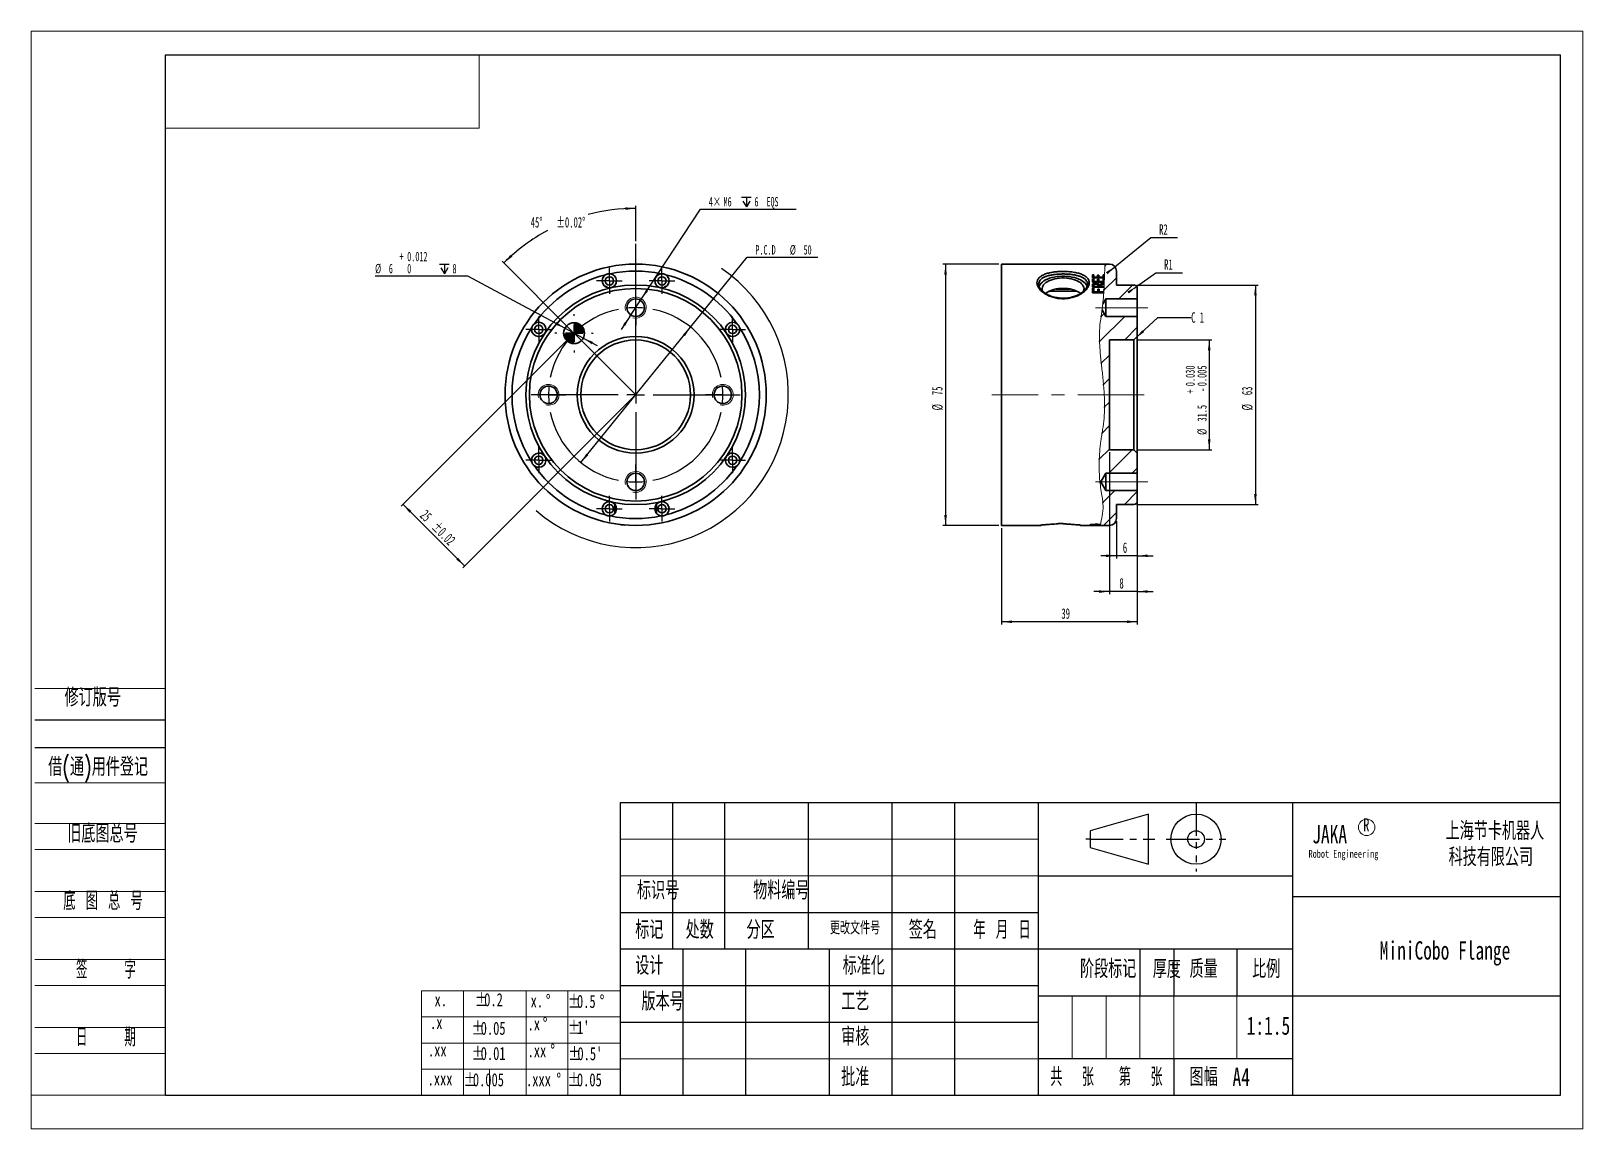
# Model space of a CAD drawing. Header units: millimetres. Extents: x 0 to 297, y 0 to 210.
import ezdxf

# ---------------------------------------------------------------- set-up
doc = ezdxf.new("R2010")
doc.units = ezdxf.units.MM
doc.linetypes.add('CENTERX2', pattern=[20.32, 12.7, -2.54, 2.54, -2.54])
doc.linetypes.add('PHANTOM', pattern=[12.7, 6.35, -1.27, 1.27, -1.27, 1.27, -1.27])
doc.layers.add('文字层', color=190, linetype='Continuous')
doc.layers.add('标注层', color=3, linetype='Continuous')
doc.styles.add('SLDTEXTSTYLE0', font='TXT', dxfattribs={"width": 0.7, "bigfont": 'bigfont'})
doc.styles.add('SLDTEXTSTYLE1', font='TXT', dxfattribs={"width": 0.6, "bigfont": 'bigfont'})
doc.styles.add('SLDTEXTSTYLE2', font='TXT', dxfattribs={"width": 0.62, "bigfont": 'bigfont'})
doc.styles.add('SLDTEXTSTYLE3', font='TXT', dxfattribs={"width": 0.614286, "bigfont": 'bigfont'})
doc.styles.add('SLDTEXTSTYLE4', font='TXT', dxfattribs={"width": 0.566667, "bigfont": 'bigfont'})
doc.styles.add('SLDTEXTSTYLE5', font='TXT', dxfattribs={"width": 0.7})
doc.styles.add('SLDTEXTSTYLE6', font='TXT', dxfattribs={"width": 0.605})
doc.styles.add('SLDTEXTSTYLE7', font='TXT', dxfattribs={"width": 0.57})
doc.dimstyles.new('SLDDIMSTYLE0', dxfattribs={"dimtxt": 2, "dimasz": 2, "dimexe": 0, "dimexo": 0.0625, "dimgap": 0.5, "dimtad": 0, "dimtih": 1, "dimtoh": 1, "dimdec": 4, "dimlfac": 1.5, "dimzin": 12, "dimdsep": 46, "dimtxsty": 'SLDTEXTSTYLE6', "dimsah": 1, "dimcen": 0.09, "dimadec": 1, "dimazin": 3, "dimtol": 1, "dimtp": 0.02, "dimtm": 0.02, "dimtfac": 1, "dimtofl": 0, "dimtmove": 0, "dimatfit": 3, "dimfxl": 0, "dimfrac": 2, "dimtolj": 1, "dimarcsym": 0})
doc.dimstyles.new('SLDDIMSTYLE1', dxfattribs={"dimtxt": 2, "dimasz": 2, "dimexe": 0, "dimexo": 0.0625, "dimgap": 0.5, "dimtad": 2, "dimlfac": 1.5, "dimrnd": 1e-09, "dimzin": 12, "dimdsep": 46, "dimtxsty": 'SLDTEXTSTYLE6', "dimsah": 1, "dimcen": 0.09, "dimadec": 0, "dimazin": 3, "dimtol": 1, "dimtp": 0.02, "dimtm": 0.02, "dimtfac": 1, "dimtofl": 0, "dimtmove": 0, "dimatfit": 3, "dimfxl": 0, "dimfrac": 2, "dimtolj": 1, "dimarcsym": 0})
doc.dimstyles.new('SLDDIMSTYLE2', dxfattribs={"dimtxt": 1.8, "dimasz": 2, "dimexe": 0, "dimexo": 0.0625, "dimgap": 0.45, "dimtad": 0, "dimtih": 1, "dimtoh": 1, "dimdec": 3, "dimlfac": 1.5, "dimrnd": 1e-09, "dimzin": 12, "dimdsep": 46, "dimtxsty": 'SLDTEXTSTYLE6', "dimsah": 1, "dimcen": 0, "dimadec": 0, "dimazin": 3, "dimtol": 1, "dimtp": 0.012, "dimtfac": 1, "dimtdec": 3, "dimtmove": 0, "dimatfit": 3, "dimfxl": 0, "dimfrac": 2, "dimtolj": 1, "dimarcsym": 0})
doc.dimstyles.new('SLDDIMSTYLE3', dxfattribs={"dimtxt": 1.8, "dimasz": 2, "dimexe": 0, "dimexo": 0.0625, "dimgap": 0.45, "dimtad": 0, "dimtih": 1, "dimtoh": 1, "dimlfac": 1.5, "dimrnd": 1e-09, "dimzin": 12, "dimdsep": 46, "dimtxsty": 'SLDTEXTSTYLE6', "dimsah": 1, "dimcen": 0, "dimadec": 0, "dimazin": 3, "dimtfac": 1, "dimtmove": 0, "dimatfit": 3, "dimfxl": 0, "dimfrac": 2, "dimtolj": 1, "dimtzin": 12, "dimarcsym": 0})
doc.dimstyles.new('SLDDIMSTYLE4', dxfattribs={"dimtxt": 1.8, "dimasz": 2, "dimexe": 0, "dimexo": 0.0625, "dimgap": 0.45, "dimtad": 0, "dimtih": 1, "dimtoh": 1, "dimlfac": 1.5, "dimrnd": 1e-09, "dimzin": 12, "dimdsep": 46, "dimtxsty": 'SLDTEXTSTYLE6', "dimsah": 1, "dimcen": 0, "dimadec": 0, "dimazin": 3, "dimtfac": 1, "dimtmove": 0, "dimatfit": 3, "dimfxl": 0, "dimfrac": 2, "dimtolj": 1, "dimtzin": 12, "dimarcsym": 0})
doc.dimstyles.new('SLDDIMSTYLE5', dxfattribs={"dimtxt": 2, "dimasz": 2, "dimexe": 0, "dimexo": 0.0625, "dimgap": 0.5, "dimtad": 2, "dimlfac": 1.5, "dimrnd": 1e-09, "dimzin": 12, "dimdsep": 46, "dimtxsty": 'SLDTEXTSTYLE6', "dimsah": 1, "dimcen": 0.09, "dimadec": 0, "dimazin": 3, "dimtfac": 1, "dimtofl": 0, "dimtmove": 0, "dimatfit": 3, "dimfxl": 0, "dimfrac": 2, "dimtolj": 1, "dimtzin": 12, "dimarcsym": 0})
doc.dimstyles.new('SLDDIMSTYLE6', dxfattribs={"dimtxt": 2, "dimasz": 2, "dimexe": 0, "dimexo": 0.0625, "dimgap": 0.5, "dimtad": 2, "dimlfac": 1.5, "dimrnd": 1e-09, "dimzin": 12, "dimdsep": 46, "dimtxsty": 'SLDTEXTSTYLE6', "dimsah": 1, "dimcen": 0.09, "dimadec": 0, "dimazin": 3, "dimtfac": 1, "dimtmove": 0, "dimatfit": 0, "dimfxl": 0, "dimfrac": 2, "dimtolj": 1, "dimtzin": 12, "dimarcsym": 0})
doc.dimstyles.new('SLDDIMSTYLE7', dxfattribs={"dimtxt": 2, "dimasz": 2, "dimexe": 0, "dimexo": 0.0625, "dimgap": 0.5, "dimtad": 0, "dimtih": 1, "dimtoh": 1, "dimlfac": 1.5, "dimrnd": 1e-09, "dimzin": 12, "dimdsep": 46, "dimtxsty": 'SLDTEXTSTYLE6', "dimsah": 1, "dimcen": 0, "dimadec": 0, "dimazin": 3, "dimtfac": 1, "dimtofl": 0, "dimtmove": 0, "dimatfit": 3, "dimfxl": 0, "dimfrac": 2, "dimtolj": 1, "dimtzin": 12, "dimarcsym": 0})
doc.dimstyles.new('SLDDIMSTYLE8', dxfattribs={"dimtxt": 1.75, "dimasz": 2, "dimexe": 0, "dimexo": 0.0625, "dimgap": 0.4375, "dimtad": 2, "dimdec": 3, "dimlfac": 1.5, "dimrnd": 1e-09, "dimzin": 12, "dimdsep": 46, "dimtxsty": 'SLDTEXTSTYLE6', "dimsah": 1, "dimcen": 0.09, "dimadec": 0, "dimazin": 3, "dimtol": 1, "dimtp": 0.03, "dimtm": 0.005, "dimtfac": 1, "dimtdec": 3, "dimtofl": 0, "dimtmove": 0, "dimatfit": 3, "dimfxl": 0, "dimfrac": 2, "dimtolj": 1, "dimtzin": 0, "dimarcsym": 0})

msp = doc.modelspace()

# ---------------------------------------------------------------- texts
at = {"color": 2, "linetype": 'Continuous', "lineweight": 18, "char_height": 3.5}
for s, insert, attachment_point, style in [('\\M+18ED8(\\M+192CA)\\M+19770\\M+18C8F\\M+1936F记', (3.276908, 71.018361), 1, 'SLDTEXTSTYLE0'), ('\\M+18B8C\\M+192EA图总\\M+18D86', (6.920244, 58.260497), 1, 'SLDTEXTSTYLE0'), ('\\M+192EA 图 总 \\M+18D86', (6.15462, 45.365893), 1, 'SLDTEXTSTYLE3'), ('MiniCobo Flange', (270.594464, 35.89309), 2, 'SLDTEXTSTYLE5'), ('签    \\M+18E9A', (14.317181, 32.232049), 2, 'SLDTEXTSTYLE4'), ('1:1.5', (236.800408, 21.507036), 2, 'SLDTEXTSTYLE5'), ('\\M+193FA    \\M+18AFA', (14.317181, 19.303669), 2, 'SLDTEXTSTYLE4')]:
    msp.add_mtext(s, dxfattribs=dict(at, insert=insert, attachment_point=attachment_point, style=style))
at = {"color": 7, "linetype": 'Continuous', "lineweight": 18, "attachment_point": 1, "style": 'SLDTEXTSTYLE5'}
for s, insert, char_height in [('R', (254.938917, 59.408091), 2.5), ('JAKA', (245.182677, 58.128523), 3.5), ('Robot Engineering', (244.480892, 53.370133), 1.5)]:
    msp.add_mtext(s, dxfattribs=dict(at, insert=insert, char_height=char_height))
at = {"color": 4, "linetype": 'Continuous', "lineweight": 18, "attachment_point": 2}
for s, insert, char_height, style in [('标记', (118.316967, 39.847244), 3.5, 'SLDTEXTSTYLE0'), ('处\\M+19094', (127.956789, 39.847244), 3.5, 'SLDTEXTSTYLE0'), ('\\M+195AA\\M+18BE6', (139.616205, 39.847244), 3.5, 'SLDTEXTSTYLE0'), ('\\M+18D58\\M+189FC\\M+195B6\\M+18C8F\\M+18D86', (157.687044, 39.72224), 2.5, 'SLDTEXTSTYLE0'), ('签\\M+196BC', (170.647809, 39.847244), 3.5, 'SLDTEXTSTYLE0'), ('\\M+1944E \\M+18C8E \\M+193FA', (185.8233, 39.847244), 3.5, 'SLDTEXTSTYLE2'), ('设计', (118.316967, 32.988176), 3.5, 'SLDTEXTSTYLE0'), ('标\\M+18F79\\M+189BB', (159.360807, 32.988176), 3.5, 'SLDTEXTSTYLE0'), ('阶\\M+19269标记', (206.129456, 32.366394), 3.5, 'SLDTEXTSTYLE0'), ('质\\M+197CA', (224.406025, 32.366394), 3.5, 'SLDTEXTSTYLE0'), ('\\M+194E4\\M+197E1', (236.372947, 32.366394), 3.5, 'SLDTEXTSTYLE0'), ('\\M+194C5\\M+1967B\\M+18D86', (120.859745, 26.149381), 3.5, 'SLDTEXTSTYLE0'), ('\\M+18D48艺', (157.731009, 26.149381), 3.5, 'SLDTEXTSTYLE0'), ('审\\M+18A6A', (157.731009, 19.415631), 3.5, 'SLDTEXTSTYLE0'), ('\\M+194E1\\M+18F79', (157.733439, 11.691835), 3.5, 'SLDTEXTSTYLE0'), ('\\M+18BA4  张', (199.237082, 11.691835), 3.5, 'SLDTEXTSTYLE1'), ('\\M+191E6  张', (212.36183, 11.691835), 3.5, 'SLDTEXTSTYLE1'), ('图\\M+1959D', (224.406025, 11.691835), 3.5, 'SLDTEXTSTYLE0')]:
    msp.add_mtext(s, dxfattribs=dict(at, insert=insert, char_height=char_height, style=style))
at = {"color": 190, "linetype": 'Continuous', "lineweight": 18, "char_height": 2.5, "attachment_point": 1, "style": 'SLDTEXTSTYLE5'}
for s, insert in [('x.', (77.221779, 25.977681)), ('.x', (76.35809, 21.606339)), ('.xx', (75.957813, 16.359307)), ('.xxx', (75.89008, 10.824938))]:
    msp.add_mtext(s, dxfattribs=dict(at, insert=insert))
at = {"layer": '标注层', "color": 2, "insert": (6.413823, 84.285854), "char_height": 3.5, "attachment_point": 1, "style": 'SLDTEXTSTYLE0'}
msp.add_mtext('\\M+18F43订\\M+194C5\\M+18D86', dxfattribs=at)
at = {"layer": '标注层', "color": 4, "char_height": 3.5, "attachment_point": 2, "style": 'SLDTEXTSTYLE0'}
for s, insert in [('标识\\M+18D86', (120.000793, 47.387004)), ('\\M+195A8\\M+197BF编\\M+18D86', (143.586782, 47.387004)), ('\\M+18CFA\\M+19378', (217.356221, 32.366394))]:
    msp.add_mtext(s, dxfattribs=dict(at, insert=insert))
at = {"layer": '标注层', "insert": (229.922036, 11.691835), "char_height": 3.5, "attachment_point": 1, "style": 'SLDTEXTSTYLE5'}
msp.add_mtext('A4', dxfattribs=at)

# ---------------------------------------------------------------- blocks, each defined once
blk = doc.blocks.new('SW_NOTE_0')
at = {"layer": '文字层', "color": 0, "char_height": 3.5, "attachment_point": 2, "style": 'SLDTEXTSTYLE0'}
for s, insert in [('\\M+18FE3\\M+18A43节卡\\M+18AF7\\M+18AED\\M+1906C', (16.08, 4.51)), ('\\M+189C8\\M+18B5A\\M+1974C\\M+18CC0\\M+18CF6\\M+18E69', (15.31, -0.49))]:
    blk.add_mtext(s, dxfattribs=dict(at, insert=insert))
blk = doc.blocks.new('SW_NOTE_1')
at = {"color": 0, "linetype": 'Continuous', "lineweight": 18, "char_height": 2.5, "attachment_point": 1, "style": 'SLDTEXTSTYLE5'}
for s, insert in [('%%p', (0, 3.22)), ('0.2', (1.75, 3.22))]:
    blk.add_mtext(s, dxfattribs=dict(at, insert=insert))
blk = doc.blocks.new('SW_NOTE_2')
at = {"color": 0, "linetype": 'Continuous', "lineweight": 18, "char_height": 2.5, "attachment_point": 1, "style": 'SLDTEXTSTYLE5'}
for s, insert in [('%%p', (0, 3.22)), ('0.05', (1.75, 3.22))]:
    blk.add_mtext(s, dxfattribs=dict(at, insert=insert))
blk = doc.blocks.new('SW_NOTE_3')
at = {"color": 0, "linetype": 'Continuous', "lineweight": 18, "char_height": 2.5, "attachment_point": 1, "style": 'SLDTEXTSTYLE5'}
for s, insert in [('%%p', (0, 3.22)), ('0.01', (1.75, 3.22))]:
    blk.add_mtext(s, dxfattribs=dict(at, insert=insert))
blk = doc.blocks.new('SW_NOTE_4')
at = {"color": 0, "linetype": 'Continuous', "lineweight": 18, "char_height": 2.5, "attachment_point": 1, "style": 'SLDTEXTSTYLE5'}
for s, insert in [('%%p', (0, 3.22)), ('0.005', (1.75, 3.22))]:
    blk.add_mtext(s, dxfattribs=dict(at, insert=insert))
blk = doc.blocks.new('SW_NOTE_5')
at = {"color": 0, "linetype": 'Continuous', "lineweight": 18, "char_height": 2.5, "attachment_point": 1, "style": 'SLDTEXTSTYLE5'}
for s, insert in [('%%p', (0, 3.22)), ('0.5', (1.75, 3.22)), ('%%d', (6.11, 3.22))]:
    blk.add_mtext(s, dxfattribs=dict(at, insert=insert))
blk = doc.blocks.new('SW_NOTE_6')
at = {"color": 0, "linetype": 'Continuous', "lineweight": 18, "char_height": 2.5, "attachment_point": 1, "style": 'SLDTEXTSTYLE5'}
for s, insert in [('%%d', (2.91, 3.22)), ('.x', (0, 3.22))]:
    blk.add_mtext(s, dxfattribs=dict(at, insert=insert))
blk = doc.blocks.new('SW_NOTE_7')
at = {"color": 0, "linetype": 'Continuous', "lineweight": 18, "char_height": 2.5, "attachment_point": 1, "style": 'SLDTEXTSTYLE5'}
for s, insert in [('%%d', (4.36, 3.22)), ('.xx', (0, 3.22))]:
    blk.add_mtext(s, dxfattribs=dict(at, insert=insert))
blk = doc.blocks.new('SW_NOTE_8')
at = {"color": 0, "linetype": 'Continuous', "lineweight": 18, "char_height": 2.5, "attachment_point": 1, "style": 'SLDTEXTSTYLE5'}
for s, insert in [('%%d', (5.82, 3.22)), ('.xxx', (0, 3.22))]:
    blk.add_mtext(s, dxfattribs=dict(at, insert=insert))
blk = doc.blocks.new('SW_NOTE_9')
at = {"color": 0, "linetype": 'Continuous', "lineweight": 18, "char_height": 2.5, "attachment_point": 1, "style": 'SLDTEXTSTYLE5'}
for s, insert in [('%%d', (2.91, 3.22)), ('x.', (0, 3.22))]:
    blk.add_mtext(s, dxfattribs=dict(at, insert=insert))
blk = doc.blocks.new('SW_NOTE_10')
at = {"color": 0, "linetype": 'Continuous', "lineweight": 18, "char_height": 2.5, "attachment_point": 1, "style": 'SLDTEXTSTYLE5'}
for s, insert in [('%%p', (0, 3.22)), ("1'", (1.75, 3.22))]:
    blk.add_mtext(s, dxfattribs=dict(at, insert=insert))
blk = doc.blocks.new('SW_NOTE_11')
at = {"color": 0, "linetype": 'Continuous', "lineweight": 18, "char_height": 2.5, "attachment_point": 1, "style": 'SLDTEXTSTYLE5'}
for s, insert in [('%%p', (0, 3.22)), ("0.5'", (1.75, 3.22))]:
    blk.add_mtext(s, dxfattribs=dict(at, insert=insert))
blk = doc.blocks.new('SW_NOTE_12')
at = {"color": 0, "linetype": 'Continuous', "lineweight": 18, "char_height": 2.5, "attachment_point": 1, "style": 'SLDTEXTSTYLE5'}
for s, insert in [('%%p', (0, 3.22)), ('0.05', (1.75, 3.22))]:
    blk.add_mtext(s, dxfattribs=dict(at, insert=insert))
blk = doc.blocks.new('_D')
at = {"layer": '标注层'}
for p, q in [((115.71, 169.83), (115.71, 176.59)), ((103.57, 152.56), (90.13, 166))]:
    blk.add_line(p, q, dxfattribs=at)
for start, end in [(90, 104.7816), (118.2545, 135)]:
    blk.add_arc((115.71, 140.42), 35.67, start, end, dxfattribs=at)
for points in [[(115.71, 176.09), (113.7, 176.29), (113.71, 175.79)], [(90.48, 165.65), (92.11, 166.84), (91.76, 167.2)]]:
    blk.add_solid(points, dxfattribs=at)
at = {"layer": '标注层', "char_height": 2, "attachment_point": 1, "style": 'SLDTEXTSTYLE6'}
for s, insert in [('45°', (95.62, 174.42)), ('±0.02°', (100.52, 174.42))]:
    blk.add_mtext(s, dxfattribs=dict(at, insert=insert))
blk = doc.blocks.new('_D_1')
at = {"layer": '标注层'}
for p, q in [((103.57, 151.85), (70.82, 119.11)), ((115.35, 140.07), (82.61, 107.33)), ((82.96, 107.68), (71.18, 119.46))]:
    blk.add_line(p, q, dxfattribs=at)
for points in [[(71.18, 119.46), (72.41, 117.87), (72.77, 118.23)], [(82.96, 107.68), (81.72, 109.27), (81.37, 108.92)]]:
    blk.add_solid(points, dxfattribs=at)
at = {"layer": '标注层', "char_height": 2, "attachment_point": 1, "rotation": 315, "style": 'SLDTEXTSTYLE6'}
for s, insert in [('25', (75.7, 118.59)), ('±0.02', (77.91, 116.37))]:
    blk.add_mtext(s, dxfattribs=dict(at, insert=insert))
blk = doc.blocks.new('SW_SYMBOL_HOLE_DEPTH')
at = {"layer": '标注层', "color": 0}
for p, q in [((0, 875), (800, 875)), ((100, 555), (400, 75)), ((400, 875), (400, 75)), ((700, 555), (400, 75))]:
    blk.add_line(p, q, dxfattribs=at)
blk = doc.blocks.new('_D_2')
at = {"layer": '标注层'}
for p, q in [((83.61, 163.14), (65.84, 163.14)), ((102.16, 153.16), (83.61, 163.14)), ((105.68, 151.26), (102.16, 153.16)), ((105.68, 151.26), (108.32, 149.84))]:
    blk.add_line(p, q, dxfattribs=at)
for points in [[(102.16, 153.16), (100.52, 154.32), (100.28, 153.88)], [(105.68, 151.26), (107.32, 150.09), (107.56, 150.53)]]:
    blk.add_solid(points, dxfattribs=at)
at = {"layer": '标注层', "xscale": 0.002320321931589537, "yscale": 0.002320321931589537, "zscale": 0.002320321931589537}
blk.add_blockref('SW_SYMBOL_HOLE_DEPTH', (78.16, 163.4), dxfattribs=at)
at = {"layer": '标注层', "char_height": 1.8, "attachment_point": 1, "style": 'SLDTEXTSTYLE6'}
for s, insert in [('+', (70.53, 167.78)), ('0.012', (71.98, 167.78)), ('%%c', (65.84, 165.46)), ('6', (68.47, 165.46)), ('0', (71.98, 165.46)), ('8', (80.65, 165.46))]:
    blk.add_mtext(s, dxfattribs=dict(at, insert=insert))
blk = doc.blocks.new('_D_3')
at = {"layer": '标注层'}
for p, q in [((126.2, 153.37), (137.03, 166.72)), ((137.03, 166.72), (150.58, 166.72)), ((105.21, 127.48), (126.2, 153.37))]:
    blk.add_line(p, q, dxfattribs=at)
blk.add_arc((115.71, 140.42), 29.22, 229.2506, 55.7938, dxfattribs=at)
for points in [[(126.2, 153.37), (124.75, 151.97), (125.14, 151.66)], [(105.21, 127.48), (106.66, 128.87), (106.27, 129.19)]]:
    blk.add_solid(points, dxfattribs=at)
at = {"layer": '标注层', "char_height": 1.8, "attachment_point": 1, "style": 'SLDTEXTSTYLE6'}
for s, insert in [('P.C.D', (138.61, 169.05)), ('%%c', (145.21, 169.05)), ('50', (147.83, 169.05))]:
    blk.add_mtext(s, dxfattribs=dict(at, insert=insert))
blk = doc.blocks.new('_D_4')
at = {"layer": '标注层'}
for p, q in [((116.8, 158.76), (128.11, 175.94)), ((128.11, 175.94), (146.41, 175.94)), ((114.61, 155.42), (116.8, 158.76)), ((114.61, 155.42), (112.96, 152.91))]:
    blk.add_line(p, q, dxfattribs=at)
for points in [[(116.8, 158.76), (118.11, 160.29), (117.7, 160.57)], [(114.61, 155.42), (113.3, 153.89), (113.71, 153.61)]]:
    blk.add_solid(points, dxfattribs=at)
at = {"layer": '标注层', "xscale": 0.002320321931589537, "yscale": 0.002320321931589537, "zscale": 0.002320321931589537}
blk.add_blockref('SW_SYMBOL_HOLE_DEPTH', (135.96, 176.2), dxfattribs=at)
at = {"layer": '标注层', "char_height": 1.8, "attachment_point": 1}
for s, insert, style in [('4×', (129.7, 178.26), 'SLDTEXTSTYLE6'), ('M6', (132.52, 178.26), 'SLDTEXTSTYLE6'), ('6  EQS', (138.44, 178.26), 'SLDTEXTSTYLE7')]:
    blk.add_mtext(s, dxfattribs=dict(at, insert=insert, style=style))
blk = doc.blocks.new('SW_CENTERMARKSYMBOL_0')
at = {"layer": '标注层', "color": 0}
for p, q in [((-1.67, 0), (-2.47, 0)), ((0, 0), (-1.67, 0)), ((0, 1.67), (0, 2.47)), ((0, 0), (0, 1.67)), ((0, 0), (0, -1.67)), ((0, 0), (1.67, 0)), ((1.67, 0), (2.47, 0)), ((0, -1.67), (0, -2.47))]:
    blk.add_line(p, q, dxfattribs=at)
blk = doc.blocks.new('SW_CENTERMARKSYMBOL_1')
at = {"layer": '标注层', "color": 0}
for p, q in [((0, 0), (-1.67, 0)), ((0, 1.67), (0, 2.47)), ((0, 0), (0, 1.67)), ((0, 0), (0, -1.67)), ((0, 0), (1.67, 0)), ((1.67, 0), (2.47, 0)), ((-1.67, 0), (-2.47, 0)), ((0, -1.67), (0, -2.47))]:
    blk.add_line(p, q, dxfattribs=at)
blk = doc.blocks.new('SW_CENTERMARKSYMBOL_2')
at = {"layer": '标注层', "color": 0}
for p, q in [((0, 0), (-1.67, 0)), ((0, 1.67), (0, 2.47)), ((0, 0), (0, 1.67)), ((0, 0), (0, -1.67)), ((0, 0), (1.67, 0)), ((1.67, 0), (2.47, 0)), ((-1.67, 0), (-2.47, 0)), ((0, -1.67), (0, -2.47))]:
    blk.add_line(p, q, dxfattribs=at)
blk = doc.blocks.new('SW_CENTERMARKSYMBOL_3')
at = {"layer": '标注层', "color": 0}
for p, q in [((-1.67, 0), (-2.47, 0)), ((0, 0), (-1.67, 0)), ((0, 1.67), (0, 2.47)), ((0, 0), (0, 1.67)), ((0, 0), (0, -1.67)), ((0, 0), (1.67, 0)), ((1.67, 0), (2.47, 0)), ((0, -1.67), (0, -2.47))]:
    blk.add_line(p, q, dxfattribs=at)
blk = doc.blocks.new('SW_CENTERMARKSYMBOL_4')
at = {"layer": '标注层', "color": 0}
for p, q in [((0, 0), (-1.67, 0)), ((0, 1.67), (0, 2.47)), ((0, 0), (0, 1.67)), ((0, 0), (0, -1.67)), ((0, 0), (1.67, 0)), ((1.67, 0), (2.47, 0)), ((-1.67, 0), (-2.47, 0)), ((0, -1.67), (0, -2.47))]:
    blk.add_line(p, q, dxfattribs=at)
blk = doc.blocks.new('SW_CENTERMARKSYMBOL_5')
at = {"layer": '标注层', "color": 0}
for p, q in [((-1.67, 0), (-2.47, 0)), ((0, 0), (-1.67, 0)), ((0, 1.67), (0, 2.47)), ((0, 0), (0, 1.67)), ((0, 0), (0, -1.67)), ((0, 0), (1.67, 0)), ((1.67, 0), (2.47, 0)), ((0, -1.67), (0, -2.47))]:
    blk.add_line(p, q, dxfattribs=at)
blk = doc.blocks.new('SW_CENTERMARKSYMBOL_6')
at = {"layer": '标注层', "color": 0}
for p, q in [((-1.67, 0), (-2.47, 0)), ((0, 0), (-1.67, 0)), ((0, 1.67), (0, 2.47)), ((0, 0), (0, 1.67)), ((0, 0), (0, -1.67)), ((0, 0), (1.67, 0)), ((1.67, 0), (2.47, 0)), ((0, -1.67), (0, -2.47))]:
    blk.add_line(p, q, dxfattribs=at)
blk = doc.blocks.new('SW_CENTERMARKSYMBOL_7')
at = {"layer": '标注层', "color": 0}
for p, q in [((-1.67, 0), (-2.47, 0)), ((0, 0), (-1.67, 0)), ((0, 1.67), (0, 2.47)), ((0, 0), (0, 1.67)), ((0, 0), (0, -1.67)), ((0, 0), (1.67, 0)), ((1.67, 0), (2.47, 0)), ((0, -1.67), (0, -2.47))]:
    blk.add_line(p, q, dxfattribs=at)
blk = doc.blocks.new('SW_CENTERMARKSYMBOL_8')
at = {"layer": '标注层', "color": 0}
for p, q in [((16.67, 18.33), (16.67, 20)), ((16.67, 3.33), (16.67, 18.33)), ((16.67, 16.67), (16.67, 18.33)), ((16.67, 16.67), (16.67, 15)), ((16.67, 15), (16.67, 13.33)), ((-1.67, 0), (-3.33, 0)), ((0, 0), (-1.67, 0)), ((13.33, 0), (-1.67, 0)), ((0, 0), (1.67, 0)), ((1.67, 0), (3.33, 0)), ((16.67, 0), (15, 0)), ((16.67, 0), (16.67, 1.67)), ((16.67, 0), (16.67, -1.67)), ((16.67, 0), (18.33, 0)), ((20, 0), (35, 0)), ((31.67, 0), (30, 0)), ((33.33, 0), (31.67, 0)), ((33.33, 0), (35, 0)), ((35, 0), (36.67, 0)), ((16.67, -3.33), (16.67, -18.33)), ((16.67, -15), (16.67, -13.33)), ((16.67, -16.67), (16.67, -15)), ((16.67, -16.67), (16.67, -18.33)), ((16.67, -18.33), (16.67, -20))]:
    blk.add_line(p, q, dxfattribs=at)
for start, end in [(101.4592, 168.5408), (90, 95.7296), (84.2704, 90), (11.4592, 78.5408), (174.2704, 180), (0, 5.7296), (354.2704, 0), (180, 185.7296), (191.4592, 258.5408), (281.4592, 348.5408), (264.2704, 270), (270, 275.7296)]:
    blk.add_arc((16.67, 0), 16.67, start, end, dxfattribs=at)
blk = doc.blocks.new('SW_CENTERMARKSYMBOL_9')
at = {"layer": '标注层', "color": 0}
for p, q in [((0, 3.33), (0, 3.67)), ((-3.33, 0), (-3.67, 0)), ((0, 0), (-1.67, 0)), ((0, 0), (0, 1.67)), ((0, 0), (0, -1.67)), ((0, 0), (1.67, 0)), ((3.33, 0), (3.67, 0)), ((0, -3.33), (0, -3.67))]:
    blk.add_line(p, q, dxfattribs=at)
blk = doc.blocks.new('SW_DOWELSYMBOL_0')
at = {"linetype": 'Continuous', "lineweight": 18}
h = blk.add_hatch(color=0, dxfattribs=at)
edge = h.paths.add_edge_path(flags=0)
edge.add_arc((0, 0), 2, 180, 270)
edge.add_line((0, -2), (0, 0))
edge.add_line((0, 0), (-2, 0))
h = blk.add_hatch(color=0, dxfattribs=at)
edge = h.paths.add_edge_path(flags=0)
edge.add_arc((0, 0), 2, 0, 90)
edge.add_line((0, 2), (0, 0))
edge.add_line((0, 0), (2, 0))
at = {"layer": '标注层', "color": 0}
blk.add_circle((0, 0), 2, dxfattribs=at)
blk = doc.blocks.new('_D_5')
at = {"layer": '标注层'}
for p, q in [((185.21, 165.42), (174.51, 165.42)), ((175.01, 165.42), (175.01, 115.42)), ((185.21, 115.42), (174.51, 115.42))]:
    blk.add_line(p, q, dxfattribs=at)
for points in [[(175.01, 165.42), (174.76, 163.42), (175.26, 163.42)], [(175.01, 115.42), (175.26, 117.42), (174.76, 117.42)]]:
    blk.add_solid(points, dxfattribs=at)
at = {"layer": '标注层', "char_height": 2, "attachment_point": 1, "rotation": 90, "style": 'SLDTEXTSTYLE6'}
for s, insert in [('75', (172.43, 140.35)), ('%%c', (172.44, 137.44))]:
    blk.add_mtext(s, dxfattribs=dict(at, insert=insert))
blk = doc.blocks.new('_D_6')
at = {"layer": '标注层'}
for p, q in [((211.71, 124.92), (211.71, 96.51)), ((185.71, 114.92), (185.71, 96.51)), ((211.71, 97.01), (185.71, 97.01))]:
    blk.add_line(p, q, dxfattribs=at)
for points in [[(185.71, 97.01), (187.71, 96.76), (187.71, 97.26)], [(211.71, 97.01), (209.71, 97.26), (209.71, 96.76)]]:
    blk.add_solid(points, dxfattribs=at)
at = {"layer": '标注层', "insert": (197.18, 99.59), "char_height": 2, "attachment_point": 1, "style": 'SLDTEXTSTYLE6'}
blk.add_mtext('39', dxfattribs=at)
blk = doc.blocks.new('_D_7')
at = {"layer": '标注层'}
for p, q in [((211.71, 124.92), (211.71, 109.13)), ((207.71, 116.26), (207.71, 109.13)), ((207.71, 109.63), (204.71, 109.63)), ((211.71, 109.63), (207.71, 109.63)), ((211.71, 109.63), (214.71, 109.63))]:
    blk.add_line(p, q, dxfattribs=at)
for points in [[(207.71, 109.63), (205.71, 109.88), (205.71, 109.38)], [(211.71, 109.63), (213.71, 109.38), (213.71, 109.88)]]:
    blk.add_solid(points, dxfattribs=at)
at = {"layer": '标注层', "insert": (208.94, 112.2), "char_height": 2, "attachment_point": 1, "style": 'SLDTEXTSTYLE6'}
blk.add_mtext('6', dxfattribs=at)
blk = doc.blocks.new('_D_8')
at = {"layer": '标注层'}
for p, q in [((206.37, 129.42), (206.37, 102.29)), ((211.71, 124.92), (211.71, 102.29)), ((206.37, 102.79), (203.37, 102.79)), ((211.71, 102.79), (206.37, 102.79)), ((211.71, 102.79), (214.71, 102.79))]:
    blk.add_line(p, q, dxfattribs=at)
for points in [[(206.37, 102.79), (204.37, 103.04), (204.37, 102.54)], [(211.71, 102.79), (213.71, 102.54), (213.71, 103.04)]]:
    blk.add_solid(points, dxfattribs=at)
at = {"layer": '标注层', "insert": (208.28, 105.37), "char_height": 2, "attachment_point": 1, "style": 'SLDTEXTSTYLE6'}
blk.add_mtext('8', dxfattribs=at)
blk = doc.blocks.new('_D_9')
at = {"layer": '标注层'}
for p, q in [((207.41, 164.93), (214.29, 170.48)), ((214.29, 170.48), (219.39, 170.48)), ((206.37, 164.09), (207.41, 164.93))]:
    blk.add_line(p, q, dxfattribs=at)
blk.add_solid([(207.41, 164.93), (205.7, 163.87), (206.01, 163.48)], dxfattribs=at)
at = {"layer": '标注层', "insert": (215.88, 173.06), "char_height": 2, "attachment_point": 1, "style": 'SLDTEXTSTYLE6'}
blk.add_mtext('R2', dxfattribs=at)
blk = doc.blocks.new('_D_10')
at = {"layer": '标注层'}
for p, q in [((211.58, 161.14), (215.25, 163.77)), ((215.25, 163.77), (220.35, 163.77)), ((211.04, 160.76), (211.58, 161.14))]:
    blk.add_line(p, q, dxfattribs=at)
blk.add_solid([(211.58, 161.14), (209.81, 160.18), (210.1, 159.78)], dxfattribs=at)
at = {"layer": '标注层', "insert": (216.84, 166.35), "char_height": 2, "attachment_point": 1, "style": 'SLDTEXTSTYLE6'}
blk.add_mtext('R1', dxfattribs=at)
blk = doc.blocks.new('_D_11')
at = {"layer": '标注层'}
for p, q in [((211.54, 161.42), (234.81, 161.42)), ((234.31, 161.42), (234.31, 119.42)), ((211.54, 119.42), (234.81, 119.42))]:
    blk.add_line(p, q, dxfattribs=at)
for points in [[(234.31, 161.42), (234.06, 159.42), (234.56, 159.42)], [(234.31, 119.42), (234.56, 121.42), (234.06, 121.42)]]:
    blk.add_solid(points, dxfattribs=at)
at = {"layer": '标注层', "char_height": 2, "attachment_point": 1, "rotation": 90, "style": 'SLDTEXTSTYLE6'}
for s, insert in [('63', (231.72, 140.35)), ('%%c', (231.73, 137.44))]:
    blk.add_mtext(s, dxfattribs=dict(at, insert=insert))
blk = doc.blocks.new('_D_12')
at = {"layer": '标注层'}
for p, q in [((211.54, 150.92), (225.97, 150.92)), ((225.47, 150.92), (225.47, 129.92)), ((211.54, 129.92), (225.97, 129.92))]:
    blk.add_line(p, q, dxfattribs=at)
for points in [[(225.47, 150.92), (225.22, 148.92), (225.72, 148.92)], [(225.47, 129.92), (225.72, 131.92), (225.22, 131.92)]]:
    blk.add_solid(points, dxfattribs=at)
at = {"layer": '标注层', "char_height": 1.75, "attachment_point": 1, "rotation": 90, "style": 'SLDTEXTSTYLE6'}
for s, insert in [('0.030', (220.95, 142.07)), ('0.005', (223.21, 142.07)), ('+', (220.95, 140.66)), ('-', (223.21, 140.97)), ('31.5', (223.21, 135.32)), ('%%c', (223.21, 132.76))]:
    blk.add_mtext(s, dxfattribs=dict(at, insert=insert))
blk = doc.blocks.new('SW_CHAMFER_DIMENSION_0')
at = {"layer": '标注层', "color": 0}
for p, q in [((-10.64, -2.38), (-6.35, 1.56)), ((-6.35, 1.56), (0, 1.56))]:
    blk.add_line(p, q, dxfattribs=at)
blk.add_solid([(-10.64, -2.38), (-9, -1.21), (-9.34, -0.84)], dxfattribs=at)
at = {"layer": '标注层', "color": 0, "char_height": 2, "attachment_point": 1, "style": 'SLDTEXTSTYLE6'}
for s, insert in [('C', (0, 2.58)), ('1', (1.63, 2.58))]:
    blk.add_mtext(s, dxfattribs=dict(at, insert=insert))

# ---------------------------------------------------------------- dimensions: what is measured, and where the dimension line sits
at = {"layer": '标注层'}
for p1, p2, text, dimstyle, picture, middle in [((116.804998, 158.760473), (114.605485, 155.419494), '4×<>{\\fGDT;x}6  EQS', 'SLDDIMSTYLE4', '_D_4', (138.058009, 177.850381)), ((102.159037, 153.156352), (105.68122, 151.260508), '<>{\\fGDT;x}8', 'SLDDIMSTYLE2', '_D_2', (73.935104, 165.463948)), ((126.200938, 153.370059), (105.209545, 127.476575), 'P.C.D<>', 'SLDDIMSTYLE3', '_D_3', (144.599575, 168.637294))]:
    dim = msp.add_diameter_dim_2p(p1=p1, p2=p2, text=text, dimstyle=dimstyle, dxfattribs=at)
    dim.commit()
    dim.dimension.update_dxf_attribs({"geometry": picture, "text_midpoint": middle, "dimtype": 163})
dim = msp.add_angular_dim_2l(base=(111.116834, 175.796639), line1=((115.705242, 169.330455), (115.705242, 140.423317)), line2=((103.920129, 152.20843), (115.705242, 140.423317)), dimstyle='SLDDIMSTYLE0', dxfattribs=at)
dim.commit()
dim.dimension.update_dxf_attribs({"geometry": '_D', "text_midpoint": (102.05505, 173.377795), "dimtype": 162})
for center, mpoint, picture, middle in [((206.372745, 164.089984), (207.410279, 164.927421), '_D_9', (217.637573, 172.0187)), ((211.039411, 160.75665), (211.581815, 161.144263), '_D_10', (218.597119, 165.303247))]:
    dim = msp.add_radius_dim(center=center, mpoint=mpoint, dimstyle='SLDDIMSTYLE7', dxfattribs=at)
    dim.commit()
    dim.dimension.update_dxf_attribs({"geometry": picture, "text_midpoint": middle, "dimtype": 164})
for base, p1, p2, dimstyle, picture, middle in [((175.01367, 115.423317), (185.706078, 165.423317), (185.706078, 115.423317), 'SLDDIMSTYLE5', '_D_5', (175.01367, 140.423317)), ((234.307313, 119.423317), (211.039411, 161.423317), (211.039411, 119.423317), 'SLDDIMSTYLE5', '_D_11', (234.307313, 140.423317)), ((225.468974, 129.923317), (211.039411, 150.923317), (211.039411, 129.923317), 'SLDDIMSTYLE8', '_D_12', (225.468974, 140.423317))]:
    dim = msp.add_linear_dim(base=base, p1=p1, p2=p2, angle=90, text='%%c<>', dimstyle=dimstyle, dxfattribs=at)
    dim.commit()
    dim.dimension.update_dxf_attribs({"geometry": picture, "text_midpoint": middle, "dimtype": 160})
dim = msp.add_linear_dim(base=(71.176551, 119.464853), p1=(115.705242, 140.423317), p2=(103.920129, 152.20843), angle=315, dimstyle='SLDDIMSTYLE1', dxfattribs=at)
dim.commit()
dim.dimension.update_dxf_attribs({"geometry": '_D_1', "text_midpoint": (77.069108, 113.572296), "dimtype": 160})
for base, p2, dimstyle, picture, middle in [((206.372745, 102.790701), (206.372745, 129.923317), 'SLDDIMSTYLE6', '_D_8', (209.039411, 102.790701)), ((185.706078, 97.01238), (185.706078, 115.423317), 'SLDDIMSTYLE5', '_D_6', (198.706078, 97.01238)), ((207.706078, 109.626535), (207.706078, 116.75665), 'SLDDIMSTYLE6', '_D_7', (209.706078, 109.626535))]:
    dim = msp.add_linear_dim(base=base, p1=(211.706078, 125.423317), p2=p2, dimstyle=dimstyle, dxfattribs=at)
    dim.commit()
    dim.dimension.update_dxf_attribs({"geometry": picture, "text_midpoint": middle, "dimtype": 160})

# ---------------------------------------------------------------- hatches: boundary and pattern name
at = {"linetype": 'Continuous', "lineweight": 18}
h = msp.add_hatch(dxfattribs=at)
h.set_pattern_fill('ANSI31', angle=3e-322, style=0)
edge = h.paths.add_edge_path(flags=0)
edge.add_spline(control_points=[(205.09332, 157.736849), (205.178501, 158.461518), (205.392479, 160.714458), (205.404167, 163.786513), (205.553861, 165.423317)], knot_values=[0.9253924543, 0.9253924543, 0.9253924543, 0.9253924543, 0.939708079, 0.9660998717, 0.9660998717, 0.9660998717, 0.9660998717], weights=[1, 1, 1, 1, 1], degree=3, periodic=0)
edge.add_spline(control_points=[(205.553861, 165.423317), (205.553861, 165.423317), (205.525469, 165.14373), (205.491049, 164.598357), (205.470933, 164.279631), (205.449536, 163.868699), (205.429472, 163.372465)], knot_values=[0, 0, 0, 0, 0.0096341527, 0.0096341527, 0.0096341527, 0.0152705401, 0.0152705401, 0.0152705401, 0.0152705401], weights=[1, 1, 1, 1, 1, 1, 1], degree=3, periodic=0)
edge.add_spline(control_points=[(205.429472, 163.372465), (205.426173, 163.290872), (205.422988, 163.209274), (205.419893, 163.127674)], knot_values=[0, 0, 0, 0, 0.000400258, 0.000400258, 0.000400258, 0.000400258], weights=[1, 1, 1, 1], degree=3, periodic=0)
edge.add_spline(control_points=[(205.419893, 163.127674), (205.412988, 162.945635), (205.4061, 162.751791), (205.399064, 162.546593)], knot_values=[0, 0, 0, 0, 0.0020654199, 0.0020654199, 0.0020654199, 0.0020654199], weights=[1, 1, 1, 1], degree=3, periodic=0)
edge.add_spline(control_points=[(205.399064, 162.546593), (205.40179, 162.626103), (205.40455, 162.705612), (205.407365, 162.785119)], knot_values=[0, 0, 0, 0, 0.0004001938, 0.0004001938, 0.0004001938, 0.0004001938], weights=[1, 1, 1, 1], degree=3, periodic=0)
edge.add_spline(control_points=[(205.407365, 162.785119), (205.405493, 162.732244), (205.403619, 162.678616), (205.401738, 162.624244)], knot_values=[0.0173681298, 0.0173681298, 0.0173681298, 0.0173681298, 0.0179022482, 0.0179022482, 0.0179022482, 0.0179022482], weights=[1, 1, 1, 1], degree=3, periodic=0)
edge.add_spline(control_points=[(205.401738, 162.624244), (205.399007, 162.545309), (205.396316, 162.466372), (205.393645, 162.387434)], knot_values=[0, 0, 0, 0, 0.0004001842, 0.0004001842, 0.0004001842, 0.0004001842], weights=[1, 1, 1, 1], degree=3, periodic=0)
edge.add_spline(control_points=[(205.393645, 162.387434), (205.386504, 162.176429), (205.37914, 161.95399), (205.371075, 161.720642)], knot_values=[0, 0, 0, 0, 0.002065461, 0.002065461, 0.002065461, 0.002065461], weights=[1, 1, 1, 1], degree=3, periodic=0)
edge.add_spline(control_points=[(205.371075, 161.720642), (205.37372, 161.797181), (205.376327, 161.873721), (205.378917, 161.950262)], knot_values=[0, 0, 0, 0, 0.0004001729, 0.0004001729, 0.0004001729, 0.0004001729], weights=[1, 1, 1, 1], degree=3, periodic=0)
edge.add_spline(control_points=[(205.378917, 161.950262), (205.377012, 161.893966), (205.375077, 161.837035), (205.373101, 161.779478)], knot_values=[0.0199923914, 0.0199923914, 0.0199923914, 0.0199923914, 0.0204894879, 0.0204894879, 0.0204894879, 0.0204894879], weights=[1, 1, 1, 1], degree=3, periodic=0)
edge.add_spline(control_points=[(205.373101, 161.779478), (205.372444, 161.760326), (205.371784, 161.741174), (205.371122, 161.722021), (205.37046, 161.702869), (205.369796, 161.683716), (205.369129, 161.664564), (205.367796, 161.626259), (205.366451, 161.587953), (205.365093, 161.549646)], knot_values=[0, 0, 0, 0, 0.000100056, 0.000100056, 0.000100056, 0.0002001119, 0.0002001119, 0.0002001119, 0.0004002238, 0.0004002238, 0.0004002238, 0.0004002238], weights=[1, 1, 1, 1, 1, 1, 1, 1, 1, 1], degree=3, periodic=0)
edge.add_spline(control_points=[(205.365093, 161.549646), (205.363087, 161.493059), (205.361031, 161.435858), (205.358912, 161.37805)], knot_values=[0.0000665121, 0.0000665121, 0.0000665121, 0.0000665121, 0.0005561743, 0.0005561743, 0.0005561743, 0.0005561743], weights=[1, 1, 1, 1], degree=3, periodic=0)
edge.add_spline(control_points=[(205.358912, 161.37805), (205.360305, 161.416059), (205.361681, 161.454067), (205.363042, 161.492073), (205.363722, 161.511076), (205.364399, 161.530079), (205.365073, 161.549082), (205.365747, 161.568084), (205.366417, 161.587086), (205.367085, 161.606088)], knot_values=[0, 0, 0, 0, 0.0002001159, 0.0002001159, 0.0002001159, 0.0003001739, 0.0003001739, 0.0003001739, 0.0004002318, 0.0004002318, 0.0004002318, 0.0004002318], weights=[1, 1, 1, 1, 1, 1, 1, 1, 1, 1], degree=3, periodic=0)
edge.add_spline(control_points=[(205.367085, 161.606088), (205.363692, 161.509482), (205.360164, 161.411188), (205.356446, 161.311244), (205.354634, 161.262548), (205.352778, 161.213457), (205.350868, 161.163977)], knot_values=[0.0209824754, 0.0209824754, 0.0209824754, 0.0209824754, 0.0217957684, 0.0217957684, 0.0217957684, 0.0221916675, 0.0221916675, 0.0221916675, 0.0221916675], weights=[1, 1, 1, 1, 1, 1, 1], degree=3, periodic=0)
edge.add_spline(control_points=[(205.350868, 161.163977), (205.348022, 161.09023), (205.345091, 161.016485), (205.342055, 160.942744)], knot_values=[0, 0, 0, 0, 0.0004002184, 0.0004002184, 0.0004002184, 0.0004002184], weights=[1, 1, 1, 1], degree=3, periodic=0)
edge.add_spline(control_points=[(205.342055, 160.942744), (205.339675, 160.884958), (205.337208, 160.826634), (205.334638, 160.767777)], knot_values=[0.0017548675, 0.0017548675, 0.0017548675, 0.0017548675, 0.0022206041, 0.0022206041, 0.0022206041, 0.0022206041], weights=[1, 1, 1, 1], degree=3, periodic=0)
edge.add_spline(control_points=[(205.334638, 160.767777), (205.33783, 160.84089), (205.3409, 160.914006), (205.343869, 160.987125)], knot_values=[0, 0, 0, 0, 0.0004002396, 0.0004002396, 0.0004002396, 0.0004002396], weights=[1, 1, 1, 1], degree=3, periodic=0)
edge.add_spline(control_points=[(205.343869, 160.987125), (205.332944, 160.718117), (205.320316, 160.437962), (205.303983, 160.147408)], knot_values=[0.0226597719, 0.0226597719, 0.0226597719, 0.0226597719, 0.0247852667, 0.0247852667, 0.0247852667, 0.0247852667], weights=[1, 1, 1, 1], degree=3, periodic=0)
edge.add_spline(control_points=[(205.303983, 160.147408), (205.300041, 160.077271), (205.295909, 160.00714), (205.291587, 159.937017)], knot_values=[0, 0, 0, 0, 0.0004004319, 0.0004004319, 0.0004004319, 0.0004004319], weights=[1, 1, 1, 1], degree=3, periodic=0)
edge.add_spline(control_points=[(205.291587, 159.937017), (205.287667, 159.87342), (205.283559, 159.809314), (205.279255, 159.744706)], knot_values=[0.0016611341, 0.0016611341, 0.0016611341, 0.0016611341, 0.002127112, 0.002127112, 0.002127112, 0.002127112], weights=[1, 1, 1, 1], degree=3, periodic=0)
edge.add_spline(control_points=[(205.279255, 159.744706), (205.283881, 159.814137), (205.288319, 159.883577), (205.29257, 159.953023)], knot_values=[0, 0, 0, 0, 0.0004004984, 0.0004004984, 0.0004004984, 0.0004004984], weights=[1, 1, 1, 1], degree=3, periodic=0)
edge.add_spline(control_points=[(205.29257, 159.953023), (205.227776, 158.894622), (205.101278, 157.695362), (204.918446, 156.39791), (204.616409, 154.254514), (204.367729, 151.746972), (204.562226, 149.125824), (204.755626, 146.519463), (205.168711, 143.729899), (205.357042, 140.949923), (205.368928, 140.774477), (205.379927, 140.59892), (205.389921, 140.423317)], knot_values=[0.0252569099, 0.0252569099, 0.0252569099, 0.0252569099, 0.0329085302, 0.0329085302, 0.0329085302, 0.0456184394, 0.0456184394, 0.0456184394, 0.0581768045, 0.0581768045, 0.0581768045, 0.0589597556, 0.0589597556, 0.0589597556, 0.0589597556], weights=[1, 1, 1, 1, 1, 1, 1, 1, 1, 1, 1, 1, 1], degree=3, periodic=0)
edge.add_spline(control_points=[(205.389921, 140.423317), (205.522589, 138.092309), (205.372145, 135.715087), (205.018111, 133.497626), (204.607962, 130.928692), (204.365113, 128.411285), (204.407261, 126.188026), (204.446474, 124.119639), (204.778747, 122.259258), (205.009223, 120.717245), (205.261567, 119.028928), (205.064714, 117.671189), (204.893378, 116.778209), (204.789329, 116.235922), (204.707644, 115.850237), (204.664961, 115.6337)], knot_values=[0.0589597556, 0.0589597556, 0.0589597556, 0.0589597556, 0.069516339, 0.069516339, 0.069516339, 0.0817347058, 0.0817347058, 0.0817347058, 0.0930574918, 0.0930574918, 0.0930574918, 0.1055544781, 0.1055544781, 0.1055544781, 0.1131205533, 0.1131205533, 0.1131205533, 0.1131205533], weights=[1, 1, 1, 1, 1, 1, 1, 1, 1, 1, 1, 1, 1, 1, 1, 1], degree=3, periodic=0)
edge.add_spline(control_points=[(204.664961, 115.6337), (204.669265, 115.655537), (204.673584, 115.677363), (204.677914, 115.69918), (204.682245, 115.720996), (204.686587, 115.742803), (204.690939, 115.7646), (204.699642, 115.808191), (204.708382, 115.85174), (204.717141, 115.895244)], knot_values=[0, 0, 0, 0, 0.0001022474, 0.0001022474, 0.0001022474, 0.0002044936, 0.0002044936, 0.0002044936, 0.0004089766, 0.0004089766, 0.0004089766, 0.0004089766], weights=[1, 1, 1, 1, 1, 1, 1, 1, 1, 1], degree=3, periodic=0)
edge.add_spline(control_points=[(204.717141, 115.895244), (204.714161, 115.88044), (204.711344, 115.866433), (204.70869, 115.853224)], knot_values=[0.0002118479, 0.0002118479, 0.0002118479, 0.0002118479, 0.0007301014, 0.0007301014, 0.0007301014, 0.0007301014], weights=[1, 1, 1, 1], degree=3, periodic=0)
edge.add_spline(control_points=[(204.70869, 115.853224), (204.703744, 115.8286), (204.6988, 115.803936), (204.693862, 115.779234), (204.688925, 115.754533), (204.683994, 115.729794), (204.679074, 115.70502), (204.671646, 115.667619), (204.664242, 115.630136), (204.656875, 115.592579)], knot_values=[0, 0, 0, 0, 0.0001171635, 0.0001171635, 0.0001171635, 0.0002343268, 0.0002343268, 0.0002343268, 0.0004112101, 0.0004112101, 0.0004112101, 0.0004112101], weights=[1, 1, 1, 1, 1, 1, 1, 1, 1, 1], degree=3, periodic=0)
edge.add_spline(control_points=[(204.656875, 115.592579), (204.652138, 115.568427), (204.647927, 115.546848), (204.644234, 115.527854)], knot_values=[0.0001854464, 0.0001854464, 0.0001854464, 0.0001854464, 0.0011212548, 0.0011212548, 0.0011212548, 0.0011212548], weights=[1, 1, 1, 1], degree=3, periodic=0)
edge.add_spline(control_points=[(204.644234, 115.527854), (204.648596, 115.55029), (204.652979, 115.57272), (204.657378, 115.595143), (204.663979, 115.628784), (204.670618, 115.66241), (204.677287, 115.696016), (204.683956, 115.72963), (204.690656, 115.763225), (204.697375, 115.796797)], knot_values=[0, 0, 0, 0, 0.0001028886, 0.0001028886, 0.0001028886, 0.0002572562, 0.0002572562, 0.0002572562, 0.0004116606, 0.0004116606, 0.0004116606, 0.0004116606], weights=[1, 1, 1, 1, 1, 1, 1, 1, 1, 1], degree=3, periodic=0)
edge.add_spline(control_points=[(204.697375, 115.796797), (204.695196, 115.78591), (204.693186, 115.775852), (204.691343, 115.766627)], knot_values=[0.0015458856, 0.0015458856, 0.0015458856, 0.0015458856, 0.0020736305, 0.0020736305, 0.0020736305, 0.0020736305], weights=[1, 1, 1, 1], degree=3, periodic=0)
edge.add_spline(control_points=[(204.691343, 115.766627), (204.684669, 115.7332), (204.67802, 115.699768), (204.671405, 115.666329), (204.66479, 115.63289), (204.658208, 115.599445), (204.651669, 115.565991), (204.64731, 115.543689), (204.642969, 115.521384), (204.63865, 115.499075)], knot_values=[0, 0, 0, 0, 0.0001533947, 0.0001533947, 0.0001533947, 0.000306785, 0.000306785, 0.000306785, 0.0004090421, 0.0004090421, 0.0004090421, 0.0004090421], weights=[1, 1, 1, 1, 1, 1, 1, 1, 1, 1], degree=3, periodic=0)
edge.add_spline(control_points=[(204.63865, 115.499074), (204.631579, 115.462552), (204.627112, 115.439208), (204.625178, 115.429105)], knot_values=[0.1150789881, 0.1150789881, 0.1150789881, 0.1150789881, 0.1171921613, 0.1171921613, 0.1171921613, 0.1171921613], weights=[1, 1, 1, 1], degree=3, periodic=0)
edge.add_spline(control_points=[(204.625178, 115.429105), (204.629425, 115.45129), (204.633695, 115.47347), (204.637986, 115.495645), (204.642277, 115.51782), (204.646589, 115.53999), (204.65092, 115.562156), (204.659581, 115.606488), (204.668316, 115.650803), (204.677106, 115.695107)], knot_values=[0, 0, 0, 0, 0.0001024567, 0.0001024567, 0.0001024567, 0.0002049131, 0.0002049131, 0.0002049131, 0.0004098241, 0.0004098241, 0.0004098241, 0.0004098241], weights=[1, 1, 1, 1, 1, 1, 1, 1, 1, 1], degree=3, periodic=0)
edge.add_spline(control_points=[(204.677106, 115.695107), (204.676864, 115.693885), (204.676665, 115.692882), (204.676509, 115.692097)], knot_values=[0.00168875, 0.00168875, 0.00168875, 0.00168875, 0.0019588491, 0.0019588491, 0.0019588491, 0.0019588491], weights=[1, 1, 1, 1], degree=3, periodic=0)
edge.add_spline(control_points=[(204.676509, 115.692097), (204.669912, 115.658839), (204.663347, 115.625573), (204.65682, 115.5923), (204.650294, 115.559026), (204.643807, 115.525744), (204.637368, 115.492451), (204.633075, 115.470256), (204.628804, 115.448056), (204.624556, 115.425851)], knot_values=[0, 0, 0, 0, 0.0001536885, 0.0001536885, 0.0001536885, 0.0003073761, 0.0003073761, 0.0003073761, 0.0004098336, 0.0004098336, 0.0004098336, 0.0004098336], weights=[1, 1, 1, 1, 1, 1, 1, 1, 1, 1], degree=3, periodic=0)
edge.add_spline(control_points=[(204.624555, 115.425851), (204.624232, 115.424162), (204.624071, 115.423317), (204.624071, 115.423317)], knot_values=[0.1174640274, 0.1174640274, 0.1174640274, 0.1174640274, 0.1179947529, 0.1179947529, 0.1179947529, 0.1179947529], weights=[1, 1, 1, 1], degree=3, periodic=0)
edge.add_spline(control_points=[(204.624071, 115.423317), (204.825586, 116.477114), (205.435008, 119.001476), (204.189335, 124.273727), (204.380214, 130.198355), (206.27998, 140.148833), (203.766817, 149.446815), (204.769093, 155.309182), (204.95648, 156.670858)], knot_values=[0.626160045, 0.626160045, 0.626160045, 0.626160045, 0.6471975013, 0.6740030893, 0.7420426521, 0.7684370718, 0.8887018796, 0.9180516318, 0.9180516318, 0.9180516318, 0.9180516318], weights=[1, 1, 1, 1, 1, 1, 1, 1, 1], degree=3, periodic=0)
edge.add_spline(control_points=[(204.95648, 156.670858), (204.95648, 156.670858), (204.956589, 156.671647), (204.956805, 156.673219), (204.95758, 156.678851), (204.959793, 156.694926), (204.963213, 156.719903), (204.966726, 156.745565), (204.971614, 156.781357), (204.977377, 156.823928), (204.983232, 156.86718), (204.990156, 156.918668), (204.997492, 156.973856), (205.004817, 157.028958), (205.012755, 157.089295), (205.020616, 157.149866), (205.028361, 157.209547), (205.036241, 157.271078), (205.04362, 157.329504), (205.050859, 157.386822), (205.057808, 157.442672), (205.063937, 157.492532), (205.06997, 157.541607), (205.075368, 157.586169), (205.079734, 157.622524), (205.084063, 157.658568), (205.087495, 157.687498), (205.089783, 157.706851), (205.092111, 157.72654), (205.09332, 157.736849), (205.09332, 157.736849)], knot_values=[0, 0, 0, 0, 0.0000739859, 0.0000739859, 0.0000739859, 0.000342801, 0.000342801, 0.000342801, 0.0006190801, 0.0006190801, 0.0006190801, 0.0008997504, 0.0008997504, 0.0008997504, 0.0011798743, 0.0011798743, 0.0011798743, 0.0014557709, 0.0014557709, 0.0014557709, 0.0017263662, 0.0017263662, 0.0017263662, 0.0019926798, 0.0019926798, 0.0019926798, 0.0022567353, 0.0022567353, 0.0022567353, 0.0025255534, 0.0025255534, 0.0025255534, 0.0025255534], weights=[1, 1, 1, 1, 1, 1, 1, 1, 1, 1, 1, 1, 1, 1, 1, 1, 1, 1, 1, 1, 1, 1, 1, 1, 1, 1, 1, 1, 1, 1, 1], degree=3, periodic=0)
edge = h.paths.add_edge_path(flags=0)
edge.add_spline(control_points=[(204.626344, 154.297265), (204.626344, 154.297265), (204.625047, 154.286714), (204.622529, 154.265987), (204.618564, 154.233343), (204.611412, 154.174276), (204.602107, 154.093842), (204.592772, 154.013156), (204.581029, 153.908734), (204.568619, 153.789323), (204.556247, 153.670287), (204.542909, 153.533075), (204.530549, 153.388921), (204.518241, 153.245366), (204.506609, 153.090987), (204.497125, 152.938409), (204.487647, 152.785942), (204.480058, 152.631097), (204.474516, 152.486711), (204.46897, 152.342214), (204.465289, 152.204214), (204.462975, 152.084194), (204.460659, 151.964117), (204.459612, 151.85872), (204.459128, 151.776751), (204.458644, 151.694778), (204.458682, 151.633971), (204.458729, 151.599365), (204.458776, 151.56476), (204.458822, 151.555402), (204.458781, 151.572065), (204.45874, 151.588724), (204.458617, 151.631846), (204.458791, 151.697864), (204.458965, 151.76383), (204.459462, 151.854472), (204.460956, 151.962292), (204.462451, 152.070116), (204.465017, 152.198093), (204.469278, 152.335597), (204.473553, 152.473535), (204.479689, 152.62488), (204.487805, 152.776976), (204.495956, 152.929727), (204.506417, 153.087475), (204.518103, 153.237063), (204.529774, 153.386465), (204.542922, 153.531876), (204.555667, 153.661354), (204.568333, 153.790025), (204.580906, 153.906492), (204.591547, 154.001227), (204.602144, 154.095582), (204.611088, 154.17094), (204.617099, 154.22102), (204.623111, 154.271107), (204.626344, 154.297265), (204.626344, 154.297265)], knot_values=[0, 0, 0, 0, 0.0004386237, 0.0004386237, 0.0004386237, 0.0011354686, 0.0011354686, 0.0011354686, 0.0018344704, 0.0018344704, 0.0018344704, 0.0025311734, 0.0025311734, 0.0025311734, 0.003224939, 0.003224939, 0.003224939, 0.0039182368, 0.0039182368, 0.0039182368, 0.0046120989, 0.0046120989, 0.0046120989, 0.0053062968, 0.0053062968, 0.0053062968, 0.0060005193, 0.0060005193, 0.0060005193, 0.0066947334, 0.0066947334, 0.0066947334, 0.007388728, 0.007388728, 0.007388728, 0.0080821595, 0.0080821595, 0.0080821595, 0.0087756327, 0.0087756327, 0.0087756327, 0.0094713588, 0.0094713588, 0.0094713588, 0.0101701292, 0.0101701292, 0.0101701292, 0.0108679453, 0.0108679453, 0.0108679453, 0.0115612989, 0.0115612989, 0.0115612989, 0.0122518804, 0.0122518804, 0.0122518804, 0.012942639, 0.012942639, 0.012942639, 0.012942639], weights=[1, 1, 1, 1, 1, 1, 1, 1, 1, 1, 1, 1, 1, 1, 1, 1, 1, 1, 1, 1, 1, 1, 1, 1, 1, 1, 1, 1, 1, 1, 1, 1, 1, 1, 1, 1, 1, 1, 1, 1, 1, 1, 1, 1, 1, 1, 1, 1, 1, 1, 1, 1, 1, 1, 1, 1, 1, 1], degree=3, periodic=0)
edge = h.paths.add_edge_path(flags=0)
edge.add_spline(control_points=[(205.320917, 141.448968), (205.320917, 141.448968), (205.321574, 141.440436), (205.322857, 141.423649), (205.324895, 141.39698), (205.328587, 141.348528), (205.333491, 141.282193), (205.338341, 141.216595), (205.344499, 141.131738), (205.351254, 141.034354), (205.357917, 140.938288), (205.365331, 140.827452), (205.372689, 140.710629), (205.379987, 140.594752), (205.387417, 140.469861), (205.394252, 140.346074), (205.401122, 140.221662), (205.407574, 140.094953), (205.413105, 139.976549), (205.418738, 139.855964), (205.423579, 139.740591), (205.427433, 139.640228), (205.431371, 139.537699), (205.434407, 139.447861), (205.436607, 139.378143), (205.43883, 139.307656), (205.440279, 139.255668), (205.441087, 139.226224), (205.441889, 139.196955), (205.442088, 139.189107), (205.441709, 139.203256), (205.441337, 139.217142), (205.440395, 139.252583), (205.438782, 139.307013), (205.437202, 139.360352), (205.434924, 139.433357), (205.431844, 139.520567), (205.428797, 139.606867), (205.424868, 139.709398), (205.42012, 139.820042), (205.415355, 139.931088), (205.409623, 140.053346), (205.403286, 140.176638), (205.396867, 140.30153), (205.389646, 140.430983), (205.382299, 140.554011), (205.374855, 140.67865), (205.367079, 140.800243), (205.359827, 140.908577), (205.352519, 141.017738), (205.345548, 141.116543), (205.339735, 141.196847), (205.333907, 141.277361), (205.329088, 141.341542), (205.325862, 141.384147), (205.322635, 141.426756), (205.320917, 141.448968), (205.320917, 141.448968)], knot_values=[0, 0, 0, 0, 0.0003630309, 0.0003630309, 0.0003630309, 0.0009447291, 0.0009447291, 0.0009447291, 0.0015198463, 0.0015198463, 0.0015198463, 0.0020870846, 0.0020870846, 0.0020870846, 0.002649753, 0.002649753, 0.002649753, 0.0032154372, 0.0032154372, 0.0032154372, 0.0037918019, 0.0037918019, 0.0037918019, 0.0043807696, 0.0043807696, 0.0043807696, 0.0049761714, 0.0049761714, 0.0049761714, 0.0055677833, 0.0055677833, 0.0055677833, 0.0061481609, 0.0061481609, 0.0061481609, 0.0067167894, 0.0067167894, 0.0067167894, 0.0072795377, 0.0072795377, 0.0072795377, 0.0078445173, 0.0078445173, 0.0078445173, 0.0084170056, 0.0084170056, 0.0084170056, 0.0089970628, 0.0089970628, 0.0089970628, 0.0095815232, 0.0095815232, 0.0095815232, 0.0101674616, 0.0101674616, 0.0101674616, 0.0107534371, 0.0107534371, 0.0107534371, 0.0107534371], weights=[1, 1, 1, 1, 1, 1, 1, 1, 1, 1, 1, 1, 1, 1, 1, 1, 1, 1, 1, 1, 1, 1, 1, 1, 1, 1, 1, 1, 1, 1, 1, 1, 1, 1, 1, 1, 1, 1, 1, 1, 1, 1, 1, 1, 1, 1, 1, 1, 1, 1, 1, 1, 1, 1, 1, 1, 1, 1], degree=3, periodic=0)
edge = h.paths.add_edge_path(flags=0)
edge.add_spline(control_points=[(204.813987, 121.889928), (204.813987, 121.889928), (204.813323, 121.893805), (204.81202, 121.901425), (204.809902, 121.91381), (204.806014, 121.936547), (204.800733, 121.967614), (204.795382, 121.999088), (204.788452, 122.039999), (204.780616, 122.086775), (204.772733, 122.133829), (204.763716, 122.188138), (204.754425, 122.245115), (204.745165, 122.301904), (204.735382, 122.362916), (204.725961, 122.42314), (204.716622, 122.482832), (204.707386, 122.543377), (204.698969, 122.599832), (204.690635, 122.655728), (204.682876, 122.709121), (204.67624, 122.755616), (204.669655, 122.80176), (204.663995, 122.842352), (204.659631, 122.874001), (204.65528, 122.905546), (204.652095, 122.929059), (204.650273, 122.942545), (204.648447, 122.956055), (204.647937, 122.959869), (204.648773, 122.953661), (204.649615, 122.947413), (204.651845, 122.930834), (204.655326, 122.905362), (204.65884, 122.879641), (204.663732, 122.84413), (204.669677, 122.80191), (204.675681, 122.759277), (204.682934, 122.708604), (204.690917, 122.654244), (204.698942, 122.5996), (204.707934, 122.539699), (204.717196, 122.479588), (204.726427, 122.419683), (204.73619, 122.357912), (204.745631, 122.299349), (204.754965, 122.241453), (204.76423, 122.185118), (204.772579, 122.13492), (204.780815, 122.085397), (204.788375, 122.040522), (204.794562, 122.003984), (204.800708, 121.967686), (204.805661, 121.938649), (204.808958, 121.91934), (204.812257, 121.900027), (204.813987, 121.889928), (204.813987, 121.889928)], knot_values=[0, 0, 0, 0, 0.0001661347, 0.0001661347, 0.0001661347, 0.0004386677, 0.0004386677, 0.0004386677, 0.0007148057, 0.0007148057, 0.0007148057, 0.0009925621, 0.0009925621, 0.0009925621, 0.0012693442, 0.0012693442, 0.0012693442, 0.0015436288, 0.0015436288, 0.0015436288, 0.0018151655, 0.0018151655, 0.0018151655, 0.0020846412, 0.0020846412, 0.0020846412, 0.0023532478, 0.0023532478, 0.0023532478, 0.0026223561, 0.0026223561, 0.0026223561, 0.0028932627, 0.0028932627, 0.0028932627, 0.0031668602, 0.0031668602, 0.0031668602, 0.0034431607, 0.0034431607, 0.0034431607, 0.0037208989, 0.0037208989, 0.0037208989, 0.0039976327, 0.0039976327, 0.0039976327, 0.0042711462, 0.0042711462, 0.0042711462, 0.0045409323, 0.0045409323, 0.0045409323, 0.0048089693, 0.0048089693, 0.0048089693, 0.005077117, 0.005077117, 0.005077117, 0.005077117], weights=[1, 1, 1, 1, 1, 1, 1, 1, 1, 1, 1, 1, 1, 1, 1, 1, 1, 1, 1, 1, 1, 1, 1, 1, 1, 1, 1, 1, 1, 1, 1, 1, 1, 1, 1, 1, 1, 1, 1, 1, 1, 1, 1, 1, 1, 1, 1, 1, 1, 1, 1, 1, 1, 1, 1, 1, 1, 1], degree=3, periodic=0)
edge = h.paths.add_edge_path(flags=0)
edge.add_spline(control_points=[(204.802645, 146.556595), (204.802645, 146.556595), (204.802225, 146.560524), (204.801401, 146.568251), (204.800074, 146.580683), (204.79765, 146.603403), (204.794346, 146.634476), (204.791025, 146.665711), (204.786724, 146.706257), (204.781823, 146.752679), (204.776909, 146.799242), (204.771256, 146.853011), (204.765358, 146.909488), (204.759463, 146.965939), (204.75316, 147.026656), (204.746984, 147.086615), (204.740829, 147.146364), (204.734631, 147.207002), (204.728896, 147.263538), (204.723189, 147.319801), (204.717785, 147.373539), (204.713112, 147.420321), (204.708458, 147.46691), (204.704401, 147.50787), (204.701251, 147.5398), (204.698108, 147.571669), (204.695782, 147.595412), (204.694448, 147.609039), (204.693113, 147.622679), (204.692735, 147.626556), (204.693343, 147.620342), (204.693952, 147.614106), (204.695572, 147.597531), (204.698078, 147.572026), (204.700597, 147.546395), (204.704084, 147.511034), (204.708268, 147.468936), (204.712469, 147.426664), (204.717493, 147.376424), (204.722938, 147.32244), (204.728391, 147.268377), (204.73442, 147.20906), (204.740531, 147.149426), (204.746629, 147.089912), (204.752977, 147.028442), (204.759044, 146.970083), (204.765082, 146.912001), (204.771007, 146.855412), (204.776313, 146.804968), (204.781592, 146.754793), (204.786401, 146.709332), (204.790325, 146.672343), (204.794238, 146.635449), (204.797377, 146.605979), (204.799465, 146.5864), (204.801552, 146.566818), (204.802645, 146.556595), (204.802645, 146.556595)], knot_values=[0, 0, 0, 0, 0.0001672653, 0.0001672653, 0.0001672653, 0.0004388164, 0.0004388164, 0.0004388164, 0.0007118106, 0.0007118106, 0.0007118106, 0.0009856237, 0.0009856237, 0.0009856237, 0.0012592883, 0.0012592883, 0.0012592883, 0.0015319723, 0.0015319723, 0.0015319723, 0.0018033244, 0.0018033244, 0.0018033244, 0.0020735496, 0.0020735496, 0.0020735496, 0.0023432683, 0.0023432683, 0.0023432683, 0.0026132768, 0.0026132768, 0.0026132768, 0.0028842792, 0.0028842792, 0.0028842792, 0.003156621, 0.003156621, 0.003156621, 0.003430097, 0.003430097, 0.003430097, 0.0037039669, 0.0037039669, 0.0037039669, 0.0039772557, 0.0039772557, 0.0039772557, 0.0042492206, 0.0042492206, 0.0042492206, 0.0045197213, 0.0045197213, 0.0045197213, 0.0047895318, 0.0047895318, 0.0047895318, 0.005059386, 0.005059386, 0.005059386, 0.005059386], weights=[1, 1, 1, 1, 1, 1, 1, 1, 1, 1, 1, 1, 1, 1, 1, 1, 1, 1, 1, 1, 1, 1, 1, 1, 1, 1, 1, 1, 1, 1, 1, 1, 1, 1, 1, 1, 1, 1, 1, 1, 1, 1, 1, 1, 1, 1, 1, 1, 1, 1, 1, 1, 1, 1, 1, 1, 1, 1], degree=3, periodic=0)
edge = h.paths.add_edge_path(flags=0)
edge.add_spline(control_points=[(205.438271, 163.583394), (205.438271, 163.583394), (205.437123, 163.557016), (205.434996, 163.506452), (205.43287, 163.455889), (205.429717, 163.37975), (205.425952, 163.284344), (205.422185, 163.188892), (205.417713, 163.071525), (205.412994, 162.941956), (205.408272, 162.81229), (205.403174, 162.666829), (205.398072, 162.517613), (205.392967, 162.368335), (205.38771, 162.211183), (205.382592, 162.059171), (205.377473, 161.907142), (205.372342, 161.756062), (205.367518, 161.618449), (205.362694, 161.480845), (205.35804, 161.352908), (205.353971, 161.245246), (205.349904, 161.137614), (205.346317, 161.047274), (205.34365, 160.981727), (205.340985, 160.91622), (205.33918, 160.873668), (205.3385, 160.85761), (205.337821, 160.841564), (205.338251, 160.85153), (205.339725, 160.886678), (205.341198, 160.921817), (205.343746, 160.983093), (205.347012, 161.065423), (205.35028, 161.147793), (205.354344, 161.253508), (205.358757, 161.373818), (205.363173, 161.494218), (205.368057, 161.632554), (205.373029, 161.777376), (205.378004, 161.922271), (205.383212, 162.077654), (205.388358, 162.230658), (205.393506, 162.383694), (205.398744, 162.538571), (205.403759, 162.682458), (205.408775, 162.826348), (205.413712, 162.963218), (205.418159, 163.081726), (205.422606, 163.200211), (205.426679, 163.30361), (205.429912, 163.383343), (205.433144, 163.463034), (205.435615, 163.521283), (205.436978, 163.553246), (205.437831, 163.573233), (205.438271, 163.583394), (205.438271, 163.583394)], knot_values=[0, 0, 0, 0, 0.0006879075, 0.0006879075, 0.0006879075, 0.0013757931, 0.0013757931, 0.0013757931, 0.0020640188, 0.0020640188, 0.0020640188, 0.0027527647, 0.0027527647, 0.0027527647, 0.0034418001, 0.0034418001, 0.0034418001, 0.0041309171, 0.0041309171, 0.0041309171, 0.0048199887, 0.0048199887, 0.0048199887, 0.0055088645, 0.0055088645, 0.0055088645, 0.006197316, 0.006197316, 0.006197316, 0.0068852417, 0.0068852417, 0.0068852417, 0.00757297, 0.00757297, 0.00757297, 0.0082610346, 0.0082610346, 0.0082610346, 0.0089496275, 0.0089496275, 0.0089496275, 0.0096385762, 0.0096385762, 0.0096385762, 0.0103276714, 0.0103276714, 0.0103276714, 0.0110167815, 0.0110167815, 0.0110167815, 0.0117057637, 0.0117057637, 0.0117057637, 0.0123943818, 0.0123943818, 0.0123943818, 0.012821233, 0.012821233, 0.012821233, 0.012821233], weights=[1, 1, 1, 1, 1, 1, 1, 1, 1, 1, 1, 1, 1, 1, 1, 1, 1, 1, 1, 1, 1, 1, 1, 1, 1, 1, 1, 1, 1, 1, 1, 1, 1, 1, 1, 1, 1, 1, 1, 1, 1, 1, 1, 1, 1, 1, 1, 1, 1, 1, 1, 1, 1, 1, 1, 1, 1, 1], degree=3, periodic=0)
edge = h.paths.add_edge_path(flags=0)
edge.add_spline(control_points=[(204.493591, 129.282702), (204.493591, 129.282702), (204.492842, 129.272397), (204.491395, 129.252134), (204.489095, 129.219926), (204.48494, 129.161398), (204.479604, 129.08145), (204.474263, 129.001437), (204.467612, 128.897758), (204.460681, 128.779025), (204.453756, 128.660409), (204.446384, 128.523496), (204.439601, 128.379586), (204.432826, 128.235861), (204.426469, 128.0812), (204.421248, 127.928364), (204.416028, 127.775582), (204.411803, 127.620417), (204.408788, 127.47572), (204.405772, 127.330972), (204.40387, 127.192709), (204.402825, 127.072397), (204.40178, 126.95206), (204.401538, 126.846361), (204.401603, 126.764059), (204.401668, 126.681758), (204.402018, 126.620583), (204.40224, 126.585597), (204.402462, 126.550611), (204.402551, 126.540852), (204.402433, 126.557127), (204.402316, 126.573401), (204.401993, 126.616152), (204.401773, 126.681841), (204.401554, 126.747507), (204.401451, 126.837904), (204.401969, 126.945552), (204.402486, 127.053204), (204.403664, 127.181079), (204.405882, 127.318577), (204.408103, 127.456221), (204.411448, 127.607311), (204.415889, 127.759297), (204.420336, 127.911475), (204.42601, 128.068759), (204.43236, 128.218094), (204.43871, 128.367402), (204.4459, 128.51289), (204.452973, 128.642534), (204.460033, 128.771923), (204.467149, 128.889094), (204.473255, 128.984386), (204.479351, 129.079537), (204.484585, 129.155485), (204.488124, 129.20593), (204.491663, 129.256378), (204.493591, 129.282702), (204.493591, 129.282702)], knot_values=[0, 0, 0, 0, 0.0004335996, 0.0004335996, 0.0004335996, 0.0011288261, 0.0011288261, 0.0011288261, 0.0018246081, 0.0018246081, 0.0018246081, 0.0025196801, 0.0025196801, 0.0025196801, 0.0032138421, 0.0032138421, 0.0032138421, 0.0039077715, 0.0039077715, 0.0039077715, 0.0046019488, 0.0046019488, 0.0046019488, 0.0052962726, 0.0052962726, 0.0052962726, 0.0059905788, 0.0059905788, 0.0059905788, 0.0066849002, 0.0066849002, 0.0066849002, 0.0073791438, 0.0073791438, 0.0073791438, 0.0080731289, 0.0080731289, 0.0080731289, 0.0087671513, 0.0087671513, 0.0087671513, 0.0094619328, 0.0094619328, 0.0094619328, 0.0101576074, 0.0101576074, 0.0101576074, 0.0108531317, 0.0108531317, 0.0108531317, 0.0115472455, 0.0115472455, 0.0115472455, 0.0122403379, 0.0122403379, 0.0122403379, 0.0129334963, 0.0129334963, 0.0129334963, 0.0129334963], weights=[1, 1, 1, 1, 1, 1, 1, 1, 1, 1, 1, 1, 1, 1, 1, 1, 1, 1, 1, 1, 1, 1, 1, 1, 1, 1, 1, 1, 1, 1, 1, 1, 1, 1, 1, 1, 1, 1, 1, 1, 1, 1, 1, 1, 1, 1, 1, 1, 1, 1, 1, 1, 1, 1, 1, 1, 1, 1], degree=3, periodic=0)
edge = h.paths.add_edge_path(flags=0)
edge.add_spline(control_points=[(205.100997, 119.996573), (205.100997, 119.996573), (205.102309, 119.983797), (205.104758, 119.958784), (205.108262, 119.923006), (205.114236, 119.860989), (205.121029, 119.777929), (205.127777, 119.695419), (205.135463, 119.589896), (205.141613, 119.469919), (205.147712, 119.350951), (205.152375, 119.214531), (205.153327, 119.071695), (205.154288, 118.927399), (205.151384, 118.772548), (205.143787, 118.620256), (205.136086, 118.465885), (205.12344, 118.309802), (205.108621, 118.165118), (205.093858, 118.020968), (205.076625, 117.884068), (205.060225, 117.765469), (205.044035, 117.648395), (205.028269, 117.545966), (205.015589, 117.466481), (205.003006, 117.387607), (204.993147, 117.329231), (204.987559, 117.296284), (204.981943, 117.263178), (204.980496, 117.254872), (204.98344, 117.272097), (204.986423, 117.289548), (204.993998, 117.333698), (205.004949, 117.400631), (205.015978, 117.468046), (205.030722, 117.56044), (205.046662, 117.669941), (205.06245, 117.778389), (205.079796, 117.906581), (205.095521, 118.044252), (205.111019, 118.17994), (205.125278, 118.328505), (205.135417, 118.478206), (205.145613, 118.628733), (205.151591, 118.784537), (205.153092, 118.932567), (205.154606, 119.081888), (205.151799, 119.227455), (205.146722, 119.357042), (205.141648, 119.486551), (205.134271, 119.603729), (205.127194, 119.698967), (205.12014, 119.793891), (205.113254, 119.869637), (205.108495, 119.919964), (205.103734, 119.970298), (205.100997, 119.996573), (205.100997, 119.996573)], knot_values=[0, 0, 0, 0, 0.0004821184, 0.0004821184, 0.0004821184, 0.0011768049, 0.0011768049, 0.0011768049, 0.0018667118, 0.0018667118, 0.0018667118, 0.0025507361, 0.0025507361, 0.0025507361, 0.0032420783, 0.0032420783, 0.0032420783, 0.0039429923, 0.0039429923, 0.0039429923, 0.0046410515, 0.0046410515, 0.0046410515, 0.0053299262, 0.0053299262, 0.0053299262, 0.0060135292, 0.0060135292, 0.0060135292, 0.0067006141, 0.0067006141, 0.0067006141, 0.0073969302, 0.0073969302, 0.0073969302, 0.0080982235, 0.0080982235, 0.0080982235, 0.0087924725, 0.0087924725, 0.0087924725, 0.0094765587, 0.0094765587, 0.0094765587, 0.0101647464, 0.0101647464, 0.0101647464, 0.0108590337, 0.0108590337, 0.0108590337, 0.0115527744, 0.0115527744, 0.0115527744, 0.0122441636, 0.0122441636, 0.0122441636, 0.0129357102, 0.0129357102, 0.0129357102, 0.0129357102], weights=[1, 1, 1, 1, 1, 1, 1, 1, 1, 1, 1, 1, 1, 1, 1, 1, 1, 1, 1, 1, 1, 1, 1, 1, 1, 1, 1, 1, 1, 1, 1, 1, 1, 1, 1, 1, 1, 1, 1, 1, 1, 1, 1, 1, 1, 1, 1, 1, 1, 1, 1, 1, 1, 1, 1, 1, 1, 1], degree=3, periodic=0)
h = msp.add_hatch(dxfattribs=at)
h.set_pattern_fill('ANSI31', angle=3e-322, style=0)
edge = h.paths.add_edge_path(flags=0)
edge.add_line((205.706078, 158.75665), (211.706078, 158.75665))
edge.add_line((211.706078, 158.75665), (211.706078, 160.75665))
edge.add_arc((211.039411, 160.75665), 0.666667, 0, 90)
edge.add_line((211.039411, 161.423317), (207.706078, 161.423317))
edge.add_line((207.706078, 161.423317), (207.706078, 164.089984))
edge.add_arc((206.372745, 164.089984), 1.333333, 0, 90)
edge.add_line((206.372745, 165.423317), (205.553861, 165.423317))
edge.add_spline(control_points=[(205.553861, 165.423317), (205.404167, 163.786513), (205.392479, 160.714458), (205.178501, 158.461518), (205.09332, 157.736849)], knot_values=[0.0339001283, 0.0339001283, 0.0339001283, 0.0339001283, 0.060291921, 0.0746075457, 0.0746075457, 0.0746075457, 0.0746075457], weights=[1, 1, 1, 1, 1], degree=3, periodic=0)
edge.add_line((205.09332, 157.736849), (205.706078, 158.75665))
h = msp.add_hatch(dxfattribs=at)
h.set_pattern_fill('ANSI31', angle=3e-322, style=0)
edge = h.paths.add_edge_path(flags=0)
edge.add_arc((206.372745, 116.75665), 1.333333, 270, 360)
edge.add_line((207.706078, 116.75665), (207.706078, 119.423317))
edge.add_line((207.706078, 119.423317), (211.039411, 119.423317))
edge.add_arc((211.039411, 120.089984), 0.666667, 270, 360)
edge.add_line((211.706078, 120.089984), (211.706078, 122.089984))
edge.add_line((211.706078, 122.089984), (205.706078, 122.089984))
edge.add_line((205.706078, 122.089984), (204.704644, 123.75665))
edge.add_line((204.704644, 123.75665), (205.706078, 125.423317))
edge.add_line((205.706078, 125.423317), (211.706078, 125.423317))
edge.add_line((211.706078, 125.423317), (211.706078, 129.25665))
edge.add_line((211.706078, 129.25665), (211.039411, 129.923317))
edge.add_line((211.039411, 129.923317), (206.372745, 129.923317))
edge.add_line((206.372745, 129.923317), (206.372745, 150.923317))
edge.add_line((206.372745, 150.923317), (211.039411, 150.923317))
edge.add_line((211.039411, 150.923317), (211.706078, 151.589984))
edge.add_line((211.706078, 151.589984), (211.706078, 155.423317))
edge.add_line((211.706078, 155.423317), (205.706078, 155.423317))
edge.add_line((205.706078, 155.423317), (204.95648, 156.670858))
edge.add_spline(control_points=[(204.95648, 156.670858), (204.769093, 155.309182), (203.766817, 149.446815), (206.27998, 140.148833), (204.380214, 130.198355), (204.189335, 124.273727), (205.435008, 119.001476), (204.825586, 116.477114), (204.624071, 115.423317)], knot_values=[0.0819483682, 0.0819483682, 0.0819483682, 0.0819483682, 0.1112981204, 0.2315629282, 0.2579573479, 0.3259969107, 0.3528024987, 0.373839955, 0.373839955, 0.373839955, 0.373839955], weights=[1, 1, 1, 1, 1, 1, 1, 1, 1], degree=3, periodic=0)
edge.add_line((204.624071, 115.423317), (206.372745, 115.423317))

# ---------------------------------------------------------------- linework, layer by layer
at = {"color": 1, "linetype": 'Continuous', "lineweight": 18}
for p, q in [((-0.006573, -0.00062), (-0.006573, 209.99938)), ((-0.006573, 209.99938), (296.993427, 209.99938)), ((296.993427, -0.00062), (296.993427, 209.99938)), ((112.726191, 55.430028), (192.726191, 55.430028)), ((112.726191, 48.430028), (192.726191, 48.430028)), ((199.226191, 25.430028), (199.226191, 13.453435)), ((205.726191, 25.430028), (205.726191, 13.455194)), ((212.215052, 25.430028), (212.215052, 13.45695)), ((218.726191, 25.430028), (218.726191, 13.458712)), ((230.726191, 25.430028), (230.726191, 13.461959)), ((-0.006573, -0.00062), (296.993427, -0.00062))]:
    msp.add_line(p, q, dxfattribs=at)
at = {"color": 190, "linetype": 'Continuous', "lineweight": 25}
for p, q in [((25.726191, 6.430028), (25.726191, 205.430028)), ((25.726191, 205.430028), (292.726191, 205.430028)), ((292.726191, 6.430028), (292.726191, 205.430028)), ((25.726191, 6.430028), (292.726191, 6.430028))]:
    msp.add_line(p, q, dxfattribs=at)
at = {"color": 190, "linetype": 'Continuous', "lineweight": 18}
for p, q in [((85.726191, 191.430028), (85.726191, 205.430028)), ((25.726191, 191.430028), (85.726191, 191.430028)), ((112.726191, 26.430028), (74.726191, 26.430028)), ((74.726191, 26.430028), (74.726191, 21.430028)), ((82.726191, 21.430028), (82.726191, 26.430028)), ((94.726191, 21.430028), (94.726191, 26.430028)), ((102.726191, 21.430028), (102.726191, 26.430028)), ((112.726191, 26.430028), (112.726191, 6.430028)), ((74.726191, 6.430028), (74.726191, 21.430028)), ((74.726191, 21.430028), (112.726191, 21.430028)), ((82.726191, 21.430028), (82.726191, 6.430028)), ((94.726191, 21.430028), (94.726191, 6.430028)), ((102.726191, 21.430028), (102.726191, 6.430028)), ((74.726191, 16.430028), (112.726191, 16.430028)), ((112.726191, 11.430028), (74.726191, 11.430028)), ((87.726191, 6.430028), (87.726191, 11.430028)), ((74.726191, 6.430028), (112.726191, 6.430028))]:
    msp.add_line(p, q, dxfattribs=at)
at = {"color": 7, "linetype": 'Continuous', "lineweight": 35}
for p, q in [((205.553862, 165.423318), (185.706078, 165.423318)), ((185.706078, 165.423318), (185.706078, 115.423316)), ((205.178592, 163.372466), (205.429472, 163.372466)), ((205.178592, 162.923678), (205.178592, 163.372466)), ((205.553862, 165.423318), (206.372745, 165.423318)), ((207.706078, 161.423317), (207.706078, 164.089984)), ((192.845922, 161.56572), (192.848029, 161.548805)), ((203.104518, 163.345316), (203.363777, 163.345316)), ((203.104518, 162.78512), (203.104518, 163.345316)), ((203.104518, 163.100816), (203.363777, 163.100816)), ((205.407365, 162.78512), (203.104518, 162.78512)), ((203.104518, 162.592793), (203.363777, 162.592793)), ((203.104518, 161.950262), (203.104518, 162.592793)), ((203.104518, 162.356319), (203.363777, 162.356319)), ((205.378917, 161.950262), (203.104518, 161.950262)), ((203.104518, 160.987124), (203.104518, 161.367413)), ((205.34387, 160.987124), (203.104518, 160.987124)), ((203.104518, 160.814929), (203.363777, 160.814929)), ((203.104518, 159.953022), (203.104518, 160.814929)), ((203.104518, 160.597418), (203.363777, 160.597418)), ((203.363777, 162.923678), (203.363777, 163.345316)), ((203.363777, 162.923678), (204.086974, 162.923678)), ((203.363777, 162.923678), (203.363777, 162.78512)), ((203.363777, 162.10814), (203.363777, 162.592793)), ((203.363777, 162.10814), (204.086974, 162.10814)), ((203.363777, 162.10814), (203.363777, 161.950262)), ((203.363777, 161.163978), (203.363777, 161.330083)), ((203.363777, 161.163978), (204.168846, 161.163978)), ((203.363777, 160.987124), (203.363777, 161.163978)), ((203.363777, 160.147408), (203.363777, 160.814929)), ((203.773135, 161.7606), (203.773135, 161.595379)), ((204.086974, 163.312514), (204.346235, 163.312514)), ((204.086974, 162.923678), (204.086974, 163.312514)), ((204.086974, 163.068363), (204.346235, 163.068363)), ((204.086974, 162.923678), (204.086974, 162.78512)), ((204.086974, 162.554835), (204.346235, 162.554835)), ((204.086974, 162.10814), (204.086974, 162.554835)), ((204.086974, 162.318765), (204.346235, 162.318765)), ((204.086974, 162.10814), (204.086974, 161.950262)), ((204.12791, 160.655834), (204.387169, 160.655834)), ((204.12791, 160.147408), (204.12791, 160.655834)), ((204.12791, 160.440021), (204.387169, 160.440021)), ((204.168846, 161.163978), (204.168846, 161.374861)), ((204.168846, 160.987124), (204.168846, 161.163978)), ((204.346235, 162.923678), (204.346235, 163.312514)), ((204.346235, 162.923678), (205.178592, 162.923678)), ((204.346235, 162.923678), (204.346235, 162.78512)), ((204.346235, 162.10814), (204.346235, 162.554835)), ((204.346235, 162.10814), (205.178592, 162.10814)), ((204.346235, 162.10814), (204.346235, 161.950262)), ((204.387169, 161.522499), (204.387169, 161.297442)), ((204.387169, 160.147408), (204.387169, 160.655834)), ((204.428105, 161.163978), (204.428105, 161.35996)), ((204.428105, 161.163978), (205.350868, 161.163978)), ((204.428105, 161.163978), (204.428105, 160.987124)), ((205.178592, 163.127675), (205.419893, 163.127675)), ((205.178592, 162.923678), (205.178592, 162.78512)), ((205.178592, 162.624244), (205.401739, 162.624244)), ((205.178592, 162.10814), (205.178592, 162.624244)), ((205.178592, 162.387435), (205.393645, 162.387435)), ((205.178592, 162.10814), (205.178592, 161.950262)), ((207.706078, 161.423317), (211.039412, 161.423317)), ((211.706077, 158.75665), (211.706077, 160.756651)), ((200.223496, 160.221314), (194.788661, 160.221314)), ((205.29257, 159.953022), (203.104518, 159.953022)), ((203.363777, 160.147408), (204.12791, 160.147408)), ((203.363777, 160.147408), (203.363777, 159.953022)), ((204.12791, 160.147408), (204.12791, 159.953022)), ((204.387169, 160.147408), (205.303983, 160.147408)), ((204.387169, 160.147408), (204.387169, 159.953022)), ((205.706079, 158.75665), (205.093319, 157.736848)), ((205.706079, 155.423318), (205.706079, 158.75665)), ((211.706077, 158.75665), (205.706079, 158.75665)), ((211.706077, 155.423318), (211.706077, 158.75665)), ((204.956481, 156.670858), (205.706079, 155.423318)), ((205.706079, 155.423318), (211.706077, 155.423318)), ((211.706077, 151.589984), (211.706077, 155.423318)), ((211.039412, 150.923317), (211.706077, 151.589984)), ((211.706077, 151.589984), (211.706077, 129.25665)), ((206.372745, 150.923317), (211.039412, 150.923317)), ((206.372745, 129.923317), (206.372745, 150.923317)), ((211.039412, 129.923317), (211.039412, 150.923317)), ((211.039412, 129.923317), (206.372745, 129.923317)), ((211.706077, 129.25665), (211.039412, 129.923317)), ((211.706077, 125.423316), (211.706077, 129.25665)), ((205.706079, 125.423316), (204.704644, 123.75665)), ((211.706077, 125.423316), (205.706079, 125.423316)), ((205.706079, 122.089984), (205.706079, 125.423316)), ((211.706077, 122.089984), (211.706077, 125.423316)), ((204.704644, 123.75665), (205.706079, 122.089984)), ((205.706079, 122.089984), (211.706077, 122.089984)), ((211.706077, 120.089983), (211.706077, 122.089984)), ((111.74077, 119.483974), (111.74077, 117.775839)), ((119.669713, 117.775839), (119.669713, 119.483974)), ((211.039412, 119.423317), (207.706078, 119.423317)), ((207.706078, 116.75665), (207.706078, 119.423317)), ((185.706078, 115.423316), (193.206078, 115.423316)), ((193.725988, 115.551118), (193.706078, 115.552241)), ((200.372744, 115.552241), (200.352022, 115.551173)), ((200.872745, 115.423316), (204.62407, 115.423316)), ((202.978663, 115.620908), (202.978663, 115.559043)), ((203.906539, 115.491154), (203.906539, 115.517399)), ((206.372745, 115.423316), (204.62407, 115.423316))]:
    msp.add_line(p, q, dxfattribs=at)
at = {"color": 8, "linetype": 'Continuous', "lineweight": 35}
for p, q in [((198.811581, 160.656891), (196.200576, 160.656891)), ((111.85624, 119.315253), (111.766923, 119.315253)), ((119.554243, 119.315253), (119.64356, 119.315253)), ((111.85624, 117.94456), (111.766923, 117.94456)), ((119.554243, 117.94456), (119.64356, 117.94456)), ((193.206078, 115.423316), (193.206078, 115.478353)), ((196.539411, 115.777551), (196.573202, 115.774551)), ((197.539412, 115.777551), (197.506436, 115.774464)), ((200.872745, 115.478353), (200.872745, 115.423316))]:
    msp.add_line(p, q, dxfattribs=at)
at = {"color": 7, "linetype": 'Continuous', "lineweight": 18}
for p, q in [((205.343823, 160.987124), (205.350868, 161.163978)), ((205.378847, 161.950262), (205.393645, 162.387435)), ((205.407149, 162.772136), (205.419893, 163.127675)), ((205.29253, 159.953022), (205.303983, 160.147408)), ((204.63792, 115.495286), (204.641716, 115.514772)), ((204.63865, 115.499074), (204.641692, 115.51471)), ((204.653564, 115.575621), (204.663169, 115.624457)), ((204.664959, 115.633527), (204.656875, 115.592578)), ((25.726191, 62.430028), (25.726191, 6.430028)), ((241.4181, 6.44036), (241.418106, 6.430028))]:
    msp.add_line(p, q, dxfattribs=at)
at = {"color": 2, "linetype": 'Continuous', "lineweight": 18}
for p, q in [((0.726191, 84.220622), (25.726191, 84.220622)), ((0.726191, 66.220622), (25.726191, 66.220622)), ((0.726191, 58.430028), (25.726191, 58.430028)), ((0.726191, 53.430028), (25.726191, 53.430028)), ((0.726191, 45.430028), (25.726191, 45.430028)), ((0.726191, 40.430028), (25.726191, 40.430028)), ((0.726191, 32.430028), (25.726191, 32.430028)), ((0.726191, 27.430028), (25.726191, 27.430028)), ((0.726191, 19.430028), (25.726191, 19.430028)), ((0.726191, 14.430028), (25.726191, 14.430028)), ((25.726191, 6.430028), (-0.006573, 6.430028))]:
    msp.add_line(p, q, dxfattribs=at)
at = {"color": 1, "linetype": 'Continuous', "lineweight": 25}
for p, q in [((112.726191, 62.430028), (292.726191, 62.430028)), ((112.726191, 62.430028), (112.726191, 6.430028)), ((122.726191, 62.430028), (122.726191, 34.430028)), ((132.726191, 62.430028), (132.726191, 34.430028)), ((148.726191, 62.430028), (148.726191, 34.430028)), ((164.726191, 62.430028), (164.726191, 6.430028)), ((176.726191, 62.430028), (176.726191, 6.430028)), ((192.726191, 62.430028), (192.726191, 6.430028)), ((241.387708, 62.430028), (241.4181, 6.44036)), ((241.397479, 44.430028), (292.726191, 44.430028)), ((112.726191, 41.430028), (192.726191, 41.430028)), ((112.726191, 34.430028), (192.726191, 34.430028)), ((124.726191, 34.430028), (124.726191, 6.430028)), ((136.726191, 34.430028), (136.726191, 6.430028)), ((152.726191, 34.430028), (152.726191, 6.430028)), ((192.726191, 34.430028), (241.402907, 34.430028)), ((218.726191, 34.430028), (218.726191, 25.430028)), ((230.726191, 34.430028), (230.726191, 25.430028)), ((112.726191, 27.430028), (192.726191, 27.430028)), ((192.726191, 25.430028), (292.726191, 25.430028)), ((112.726191, 20.430028), (192.726191, 20.430028)), ((112.726191, 13.430028), (192.726191, 13.451676)), ((192.726191, 13.451676), (241.414287, 13.464851)), ((218.726191, 13.458712), (218.726191, 6.430028))]:
    msp.add_line(p, q, dxfattribs=at)
at = {"color": 7, "linetype": 'Continuous', "lineweight": 35, "flags": 128}
for points in [[(202.098589, 161.136382), (202.039418, 161.280028), (201.896013, 161.524973), (201.702868, 161.760682), (201.462172, 161.984483), (201.176652, 162.193837), (200.849543, 162.386374), (200.484552, 162.559913), (200.085811, 162.712489), (199.657843, 162.84237), (199.205494, 162.948086), (198.73389, 163.028441), (198.248374, 163.082519), (197.754448, 163.109714), (197.257708, 163.109714), (196.763782, 163.082519), (196.278266, 163.028441), (195.806662, 162.948086), (195.354313, 162.84237), (194.926345, 162.712489), (194.527605, 162.559913), (194.162613, 162.386374), (193.835504, 162.193837), (193.549984, 161.984483), (193.309288, 161.760682), (193.116143, 161.524973), (192.972738, 161.280028), (192.909344, 161.124149)], [(201.364968, 160.167234), (201.426408, 160.300483), (201.491406, 160.533312), (201.504447, 160.76844), (201.465363, 161.0028), (201.374665, 161.233339), (201.233535, 161.457049), (201.043809, 161.671014), (200.807966, 161.872448), (200.529076, 162.058723), (200.210777, 162.227409), (199.857219, 162.376309), (199.47301, 162.50348), (199.063158, 162.607264), (198.633008, 162.686312), (198.188167, 162.739589), (197.734434, 162.766401), (197.277723, 162.766401), (196.823989, 162.739589), (196.379148, 162.686312), (195.948998, 162.607264), (195.539147, 162.50348), (195.154937, 162.376309), (194.801378, 162.227409), (194.48308, 162.058723), (194.204191, 161.872448), (193.968346, 161.671014), (193.778622, 161.457049), (193.637491, 161.233339), (193.546793, 161.0028), (193.507709, 160.76844), (193.520751, 160.533312), (193.585748, 160.300483), (193.636796, 160.187245)]]:
    msp.add_lwpolyline(points, dxfattribs=at)
at = {"color": 7, "linetype": 'Continuous', "lineweight": 35}
for centre, radius in [((115.705242, 140.423317), 25), ((115.705242, 140.423317), 21), ((115.705242, 140.423317), 20.333333), ((110.673836, 162.216727), 0.8), ((120.736647, 162.216727), 0.8), ((115.705242, 157.089984), 1.666667), ((97.162435, 152.930598), 0.8), ((103.920129, 152.20843), 2), ((115.705242, 140.423317), 11.166667), ((134.248049, 152.930598), 0.8), ((115.705242, 140.423317), 10.5), ((99.038575, 140.423317), 1.666667), ((132.371908, 140.423317), 1.666667), ((97.162435, 127.916036), 0.8), ((134.248049, 127.916036), 0.8), ((115.705242, 123.75665), 1.666667), ((110.673836, 118.629907), 0.8), ((120.736647, 118.629907), 0.8)]:
    msp.add_circle(centre, radius, dxfattribs=at)
at = {"color": 11, "linetype": 'Continuous', "lineweight": 18}
msp.add_circle((255.598087, 57.693131), 1.575159, dxfattribs=at)
at = {"color": 7, "linetype": 'Continuous', "lineweight": 35}
for centre, radius, start, end in [((115.705242, 140.423317), 23.666667, 104.05002168, 144.94997832), ((110.673836, 162.216727), 1.366667, 121.50217949, 283), ((115.705242, 140.423317), 23.666667, 78.05002168, 101.94997832), ((110.673836, 162.216727), 1.366667, 283, 84.49782051), ((120.736647, 162.216727), 1.366667, 95.50217949, 257), ((120.736647, 162.216727), 1.366667, 257, 58.49782051), ((115.705242, 140.423317), 23.666667, 35.05002168, 75.94997832), ((206.372745, 164.089984), 1.333333, 0, 90), ((109.404594, 159.970174), 1.333333, 43.19123571, 77.87820708), ((122.005889, 159.970174), 1.333333, 102.12179292, 136.80876429), ((197.237454, 155.272974), 5.503291, 87.20219513, 124.32233761), ((197.751626, 155.190273), 5.584833, 55.98006131, 92.51993251), ((211.039411, 160.75665), 0.666667, 0, 90), ((115.705242, 140.423317), 23.666667, 147.05002168, 212.94997832), ((97.162435, 152.930598), 1.366667, 164.50217949, 326), ((97.162435, 152.930598), 1.366667, 326, 127.49782051), ((134.248049, 152.930598), 1.366667, 52.50217949, 214), ((134.248049, 152.930598), 1.366667, 214, 15.49782051), ((115.705242, 140.423317), 23.666667, 327.05002168, 32.94997832), ((97.162435, 127.916036), 1.366667, 34, 195.49782051), ((97.162435, 127.916036), 1.366667, 232.50217949, 34), ((134.248049, 127.916036), 1.366667, 146, 307.49782051), ((134.248049, 127.916036), 1.366667, 344.50217949, 146), ((115.705242, 140.423317), 23.666667, 215.05002168, 255.94997832), ((115.705242, 140.423317), 23.666667, 284.05002168, 324.94997832), ((110.673836, 118.629907), 1.366667, 77, 238.49782051), ((110.673836, 118.629907), 1.366667, 275.50217949, 77), ((120.736647, 118.629907), 1.366667, 103, 264.49782051), ((120.736647, 118.629907), 1.366667, 301.50217949, 103), ((211.039411, 120.089984), 0.666667, 270, 0), ((115.705242, 140.423317), 23.666667, 258.05002168, 281.94997832), ((206.372745, 116.75665), 1.333333, 270, 0), ((193.206078, 115.75665), 0.333333, 270, 316.15699855), ((200.872745, 115.75665), 0.333333, 223.86143859, 270)]:
    msp.add_arc(centre, radius, start, end, dxfattribs=at)
at = {"color": 7, "linetype": 'Continuous', "lineweight": 18}
for centre in [(115.705242, 157.089984), (99.038575, 140.423317), (132.371908, 140.423317), (115.705242, 123.75665)]:
    msp.add_arc(centre, 2, 255, 195, dxfattribs=at)
at = {"color": 8, "linetype": 'Continuous', "lineweight": 35}
for centre, radius, start, end in [((193.206105, 115.812232), 0.333879, 269.99534141, 294.53433385), ((200.872733, 115.812315), 0.333961, 244.80996482, 270.00208714)]:
    msp.add_arc(centre, radius, start, end, dxfattribs=at)
at = {"color": 7, "linetype": 'Continuous', "lineweight": 35}
for centre, start_param, end_param in [((189.372745, 140.423317), 4.8139900899, 4.8809294306), ((204.706078, 140.423317), 4.5438485302, 4.6107878709)]:
    msp.add_ellipse(centre, major_axis=(42.72392, 0), ratio=0.5851522999, start_param=start_param, end_param=end_param, dxfattribs=at)
for points, knots in [([(110.804877, 163.577097), (110.731619, 163.584154), (110.658348, 163.585278), (110.511775, 163.575737), (110.437875, 163.564878), (110.294558, 163.531769), (110.224803, 163.509601), (110.089064, 163.454142), (110.022506, 163.42046), (109.959711, 163.381975)], [0, 0, 0, 0, 0.25, 0.25, 0.5, 0.5, 0.75, 0.75, 1, 1, 1, 1]), ([(120.605606, 163.577097), (120.678864, 163.584154), (120.752136, 163.585278), (120.898708, 163.575737), (120.972608, 163.564878), (121.115925, 163.531769), (121.18568, 163.509601), (121.321419, 163.454142), (121.387977, 163.42046), (121.450773, 163.381975)], [0, 0, 0, 0, 0.25, 0.25, 0.5, 0.5, 0.75, 0.75, 1, 1, 1, 1]), ([(125.859177, 163.268395), (125.858451, 163.268718), (125.857, 163.269363), (125.840975, 163.276481), (125.808178, 163.291013), (125.759004, 163.31268), (125.711349, 163.333542), (125.65822, 163.356695), (125.586296, 163.387803), (125.497706, 163.425743), (125.438144, 163.450906), (125.40836, 163.463488)], [0, 0, 0, 0, 0.1251620269, 0.250212587, 0.3835255888, 0.4995203783, 0.5604014026, 0.623577358, 0.7496900332, 0.874832307, 1, 1, 1, 1]), ([(197.506078, 158.797646), (197.172604, 158.797646), (196.839684, 158.821372), (196.195436, 158.912084), (195.881677, 158.978925), (195.271134, 159.154492), (194.981617, 159.26133), (194.576263, 159.444432), (194.445618, 159.509412), (194.193357, 159.64698), (194.071234, 159.719945), (193.725679, 159.945464), (193.520907, 160.1054), (193.161318, 160.441081), (193.005914, 160.6184), (192.758728, 160.972305), (192.664946, 161.150293), (192.569718, 161.417587), (192.545622, 161.507059), (192.513893, 161.682197), (192.506051, 161.768295), (192.506132, 162.022206), (192.537651, 162.186173), (192.665258, 162.500245), (192.759469, 162.646342), (192.944877, 162.850972), (193.014082, 162.91675), (193.167704, 163.043638), (193.252028, 163.104564), (193.522486, 163.277022), (193.727479, 163.379667), (194.072425, 163.517512), (194.194422, 163.560969), (194.447377, 163.641362), (194.578235, 163.678336), (194.98373, 163.780404), (195.271158, 163.836744), (195.882163, 163.927886), (196.198625, 163.961553), (196.684798, 163.995278), (196.849879, 164.003754), (197.180203, 164.014937), (197.344992, 164.017664), (197.838268, 164.017551), (198.165676, 164.006546), (198.817518, 163.961223), (199.132578, 163.92747), (199.585394, 163.85997), (199.733268, 163.834613), (200.022812, 163.777748), (200.164885, 163.746097), (200.572709, 163.643318), (200.823227, 163.563959), (201.282606, 163.380603), (201.491939, 163.275732), (201.851029, 163.046443), (202.003442, 162.921215), (202.19053, 162.715049), (202.245792, 162.643236), (202.3399, 162.496353), (202.418343, 162.345454), (202.465936, 162.186275), (202.497897, 162.022783), (202.506052, 161.938458), (202.50613, 161.681816), (202.474258, 161.507516), (202.348488, 161.153272), (202.252963, 160.971442), (202.005045, 160.616886), (201.85304, 160.443332), (201.582541, 160.190524), (201.484685, 160.107133), (201.278124, 159.946449), (201.169231, 159.868896), (200.825978, 159.645028), (200.575145, 159.507361), (200.02733, 159.259853), (199.739417, 159.154135), (199.287003, 159.023883), (199.132749, 158.985213), (198.817115, 158.917933), (198.655238, 158.889309), (198.168461, 158.820885), (197.839552, 158.797646), (197.506078, 158.797646)], [0, 0, 0, 0, 0.03125, 0.03125, 0.0625, 0.0625, 0.09375, 0.09375, 0.109375, 0.109375, 0.125, 0.125, 0.15625, 0.15625, 0.1875, 0.1875, 0.21875, 0.21875, 0.234375, 0.234375, 0.25, 0.25, 0.28125, 0.28125, 0.3125, 0.3125, 0.328125, 0.328125, 0.34375, 0.34375, 0.375, 0.375, 0.390625, 0.390625, 0.40625, 0.40625, 0.4375, 0.4375, 0.46875, 0.46875, 0.484375, 0.484375, 0.5, 0.5, 0.53125, 0.53125, 0.5625, 0.5625, 0.578125, 0.578125, 0.59375, 0.59375, 0.625, 0.625, 0.65625, 0.65625, 0.6875, 0.6875, 0.703125, 0.703125, 0.71875, 0.734375, 0.734375, 0.75, 0.75, 0.78125, 0.78125, 0.8125, 0.8125, 0.84375, 0.84375, 0.859375, 0.859375, 0.875, 0.875, 0.90625, 0.90625, 0.9375, 0.9375, 0.953125, 0.953125, 0.96875, 0.96875, 1, 1, 1, 1]), ([(102.295412, 161.522445), (102.303745, 161.527767), (102.331851, 161.545716), (102.365891, 161.567142), (102.404933, 161.591757), (102.408435, 161.593942), (102.410737, 161.595379)], [0, 0, 0, 0, 0.0917601072, 0.3094971514, 0.5459733211, 1, 1, 1, 1]), ([(127.041722, 162.705243), (127.03104, 162.710672), (127.009683, 162.721527), (126.967424, 162.742908), (126.896248, 162.778737), (126.811044, 162.821184), (126.734962, 162.858705), (126.681879, 162.884711), (126.661093, 162.89484), (126.651853, 162.899343), (126.651177, 162.899671), (126.650839, 162.899836)], [0, 0, 0, 0, 0.0313013806, 0.0625864049, 0.1250579914, 0.2496376858, 0.3744097018, 0.4994246897, 0.7495694171, 0.8747806745, 1, 1, 1, 1]), ([(198.705364, 158.991679), (198.629925, 158.979082), (198.409323, 158.942245), (198.034357, 158.903475), (197.580601, 158.885266), (197.121432, 158.897034), (196.662198, 158.938372), (196.209338, 159.008977), (195.769788, 159.107742), (195.350133, 159.232799), (194.955183, 159.382777), (194.586545, 159.554704), (194.244191, 159.746256), (193.930319, 159.955155), (193.649405, 160.177444), (193.406688, 160.407601), (193.20619, 160.639517), (193.050402, 160.867116), (192.938893, 161.085388), (192.871695, 161.292773), (192.841928, 161.446651), (192.846321, 161.528614), (192.847385, 161.548467)], [0, 0, 0, 0, 0.0269438571, 0.0787909738, 0.1311185835, 0.1840874145, 0.2375450191, 0.2912724, 0.3449603732, 0.3983048409, 0.4511341555, 0.5038305835, 0.5569988677, 0.6109193925, 0.6652435688, 0.7195023583, 0.7732175993, 0.8260962813, 0.8780666477, 0.9297556149, 0.982985196, 1, 1, 1, 1]), ([(202.162569, 161.557651), (202.163559, 161.531172), (202.16714, 161.435353), (202.127491, 161.256765), (202.043678, 161.026737), (201.915037, 160.793971), (201.746635, 160.562867), (201.538737, 160.335857), (201.292329, 160.11487), (201.008423, 159.901698), (200.686951, 159.698449), (200.331045, 159.509514), (199.945332, 159.339197), (199.534957, 159.192354), (199.120871, 159.073798), (198.838532, 159.017997), (198.705364, 158.991679)], [0, 0, 0, 0, 0.0310257855, 0.1122729323, 0.1906519087, 0.2668070586, 0.3412837133, 0.4143320159, 0.4864032408, 0.5594443558, 0.6335219005, 0.7083549039, 0.7835740716, 0.8586996161, 0.9333542924, 1, 1, 1, 1]), ([(203.104518, 161.14401), (203.110153, 161.195054), (203.118705, 161.272536), (203.185224, 161.367093), (203.259615, 161.429962), (203.341165, 161.474074), (203.403817, 161.488739), (203.424163, 161.493502)], [0, 0, 0, 0, 0.3656969201, 0.5551057491, 0.7326397063, 0.91317208, 1, 1, 1, 1]), ([(203.104519, 161.367414), (203.104981, 161.380331), (203.105904, 161.406163), (203.113244, 161.45741), (203.136393, 161.521064), (203.185041, 161.592684), (203.258991, 161.656972), (203.361679, 161.708698), (203.468887, 161.735973), (203.560688, 161.749651), (203.630649, 161.756428), (203.702072, 161.759964), (203.749445, 161.760387), (203.773135, 161.760599)], [0, 0, 0, 0, 0.0625928611, 0.1251754422, 0.2502512949, 0.379377356, 0.5002184667, 0.6227467263, 0.749690196, 0.8106556409, 0.8748329365, 0.9374085901, 1, 1, 1, 1]), ([(203.363778, 161.330082), (203.363969, 161.340559), (203.364328, 161.36029), (203.36945, 161.393443), (203.379771, 161.432156), (203.399046, 161.469386), (203.42601, 161.498862), (203.457817, 161.527035), (203.513071, 161.555695), (203.592814, 161.580091), (203.681666, 161.593479), (203.742633, 161.594745), (203.773135, 161.595378)], [0, 0, 0, 0, 0.0785249374, 0.1478959109, 0.2502989853, 0.3739925707, 0.4393055591, 0.500429614, 0.6252122307, 0.7500129903, 0.874931141, 1, 1, 1, 1]), ([(203.773135, 161.760599), (203.807654, 161.760132), (203.876679, 161.759198), (203.97885, 161.749559), (204.077481, 161.732455), (204.166953, 161.70437), (204.242712, 161.666947), (204.307264, 161.624105), (204.358646, 161.575891), (204.37766, 161.540302), (204.38717, 161.5225)], [0, 0, 0, 0, 0.1250746733, 0.25010255301, 0.37509122382, 0.5000099415, 0.6249910883, 0.75000582515, 0.87495795394, 1, 1, 1, 1]), ([(203.773135, 161.595378), (203.800177, 161.594958), (203.854235, 161.594119), (203.935086, 161.585257), (204.009973, 161.567667), (204.071811, 161.538756), (204.114623, 161.502194), (204.146892, 161.462037), (204.165695, 161.419046), (204.167795, 161.389594), (204.168846, 161.374862)], [0, 0, 0, 0, 0.1251537109, 0.250178425, 0.3801113457, 0.4997472164, 0.6247401379, 0.7498040204, 0.8748423097, 1, 1, 1, 1]), ([(204.119343, 161.486779), (204.134722, 161.483384), (204.213277, 161.466042), (204.315906, 161.399348), (204.36345, 161.331361), (204.387169, 161.297442)], [0, 0, 0, 0, 0.10871827388, 0.55534161698, 1, 1, 1, 1]), ([(98.815132, 158.855496), (98.803255, 158.844781), (98.782183, 158.825771), (98.768566, 158.814153), (98.771626, 158.816636), (98.772373, 158.817242)], [0, 0, 0, 0, 0.49404923094, 0.87654717411, 1, 1, 1, 1]), ([(132.639698, 158.815963), (132.639722, 158.815946), (132.639817, 158.815879), (132.628033, 158.82607), (132.608414, 158.843729), (132.599811, 158.851473)], [0, 0, 0, 0, 0.1602686982, 0.6317642693, 1, 1, 1, 1]), ([(132.631094, 158.822705), (132.632349, 158.821753), (132.638643, 158.81698), (132.639371, 158.81629), (132.639953, 158.815737)], [0, 0, 0, 0, 0.1993328552, 1, 1, 1, 1]), ([(95.845459, 153.295774), (95.865124, 153.366695), (95.890333, 153.435503), (95.951767, 153.568921), (95.988389, 153.634021), (96.070659, 153.755954), (96.116352, 153.813131), (96.216772, 153.91998), (96.27207, 153.970046), (96.330502, 154.01488)], [0, 0, 0, 0, 0.25, 0.25, 0.5, 0.5, 0.75, 0.75, 1, 1, 1, 1]), ([(135.565024, 153.295774), (135.545359, 153.366695), (135.52015, 153.435503), (135.458716, 153.568921), (135.422094, 153.634021), (135.339824, 153.755954), (135.294131, 153.813131), (135.193711, 153.91998), (135.138414, 153.970046), (135.079981, 154.01488)], [0, 0, 0, 0, 0.25, 0.25, 0.5, 0.5, 0.75, 0.75, 1, 1, 1, 1]), ([(96.330502, 126.831755), (96.272111, 126.876556), (96.217757, 126.925704), (96.117068, 127.032644), (96.070427, 127.090986), (95.988191, 127.212943), (95.952295, 127.276728), (95.890845, 127.409862), (95.865138, 127.479888), (95.845459, 127.55086)], [0, 0, 0, 0, 0.25, 0.25, 0.5, 0.5, 0.75, 0.75, 1, 1, 1, 1]), ([(135.079981, 126.831755), (135.138372, 126.876556), (135.192726, 126.925704), (135.293415, 127.032644), (135.340056, 127.090986), (135.422292, 127.212943), (135.458188, 127.276728), (135.519638, 127.409862), (135.545345, 127.479888), (135.565024, 127.55086)], [0, 0, 0, 0, 0.25, 0.25, 0.5, 0.5, 0.75, 0.75, 1, 1, 1, 1]), ([(111.85624, 119.315253), (111.85624, 119.201174), (111.846446, 119.087511), (111.822962, 118.860302), (111.808908, 118.746787), (111.808479, 118.518686), (111.822455, 118.404087), (111.846194, 118.175052), (111.85624, 118.060867), (111.85624, 117.94456)], [0, 0, 0, 0, 0.25, 0.25, 0.5, 0.5, 0.75, 0.75, 1, 1, 1, 1]), ([(119.554243, 117.94456), (119.554243, 118.058748), (119.563935, 118.171052), (119.587046, 118.395161), (119.601057, 118.50684), (119.602469, 118.734271), (119.588642, 118.850203), (119.56467, 119.080701), (119.554243, 119.196416), (119.554243, 119.315253)], [0, 0, 0, 0, 0.25, 0.25, 0.5, 0.5, 0.75, 0.75, 1, 1, 1, 1]), ([(110.804877, 117.269537), (110.731619, 117.26248), (110.658348, 117.261356), (110.511775, 117.270897), (110.437875, 117.281756), (110.294558, 117.314865), (110.224803, 117.337033), (110.089064, 117.392492), (110.022506, 117.426174), (109.959711, 117.464659)], [0, 0, 0, 0, 0.25, 0.25, 0.5, 0.5, 0.75, 0.75, 1, 1, 1, 1]), ([(120.605606, 117.269537), (120.678864, 117.26248), (120.752136, 117.261356), (120.898708, 117.270897), (120.972608, 117.281756), (121.115925, 117.314865), (121.18568, 117.337033), (121.321419, 117.392492), (121.387977, 117.426174), (121.450773, 117.464659)], [0, 0, 0, 0, 0.25, 0.25, 0.5, 0.5, 0.75, 0.75, 1, 1, 1, 1]), ([(111.37614, 115.800988), (111.376241, 115.80097), (111.376399, 115.80094), (111.391084, 115.798376), (111.396378, 115.797452)], [0, 0, 0, 0, 0.639475661, 1, 1, 1, 1]), ([(112.683409, 115.606618), (112.683828, 115.606567), (112.684667, 115.606465), (112.693626, 115.605376), (112.715971, 115.602662), (112.769606, 115.596251), (112.849644, 115.586879), (112.94274, 115.576347), (113.021397, 115.567777), (113.068194, 115.562776), (113.091877, 115.560288), (113.103722, 115.559044)], [0, 0, 0, 0, 0.1252214054, 0.25043500608, 0.50062876456, 0.62566178111, 0.75042838314, 0.87494425875, 0.93741387768, 0.96869841556, 1, 1, 1, 1]), ([(113.103722, 115.559044), (113.115639, 115.557802), (113.139468, 115.555319), (113.186582, 115.550495), (113.265869, 115.542544), (113.360624, 115.533438), (113.445099, 115.525665), (113.503975, 115.520402), (113.527011, 115.518391), (113.53725, 115.517498), (113.537999, 115.517433), (113.538373, 115.5174)], [0, 0, 0, 0, 0.0313013806, 0.0625864049, 0.1250579914, 0.2496376858, 0.3744097018, 0.4994246897, 0.7495694171, 0.8747806745, 1, 1, 1, 1]), ([(120.002329, 115.795396), (120.01194, 115.797073), (120.032502, 115.800661), (120.033703, 115.800875), (120.034343, 115.800988)], [0, 0, 0, 0, 0.467404191, 1, 1, 1, 1]), ([(193.206078, 115.478352), (193.206078, 115.484268), (193.217451, 115.490534), (193.262301, 115.503651), (193.296095, 115.510488), (193.38275, 115.523741), (193.43693, 115.53034), (193.56012, 115.542266), (193.629157, 115.547652), (193.706078, 115.552241)], [0, 0, 0, 0, 0.25, 0.25, 0.5, 0.5, 0.75, 0.75, 1, 1, 1, 1]), ([(193.334074, 115.509691), (193.333588, 115.509545), (193.330905, 115.50874), (193.355268, 115.514534), (193.412542, 115.523455), (193.515214, 115.535363), (193.625454, 115.545294), (193.707728, 115.549626), (193.732151, 115.550912)], [0, 0, 0, 0, 0.0340950082, 0.1883325302, 0.3851925414, 0.6242673458, 0.8884612674, 1, 1, 1, 1]), ([(193.725665, 115.551098), (193.963649, 115.56583), (194.780025, 115.616364), (195.728807, 115.693133), (196.439014, 115.761603), (196.572001, 115.774425)], [0, 0, 0, 0, 0.2506068161, 0.8596750418, 1, 1, 1, 1]), ([(196.539411, 115.777551), (196.615334, 115.78511), (196.695454, 115.790947), (196.863987, 115.798957), (196.952025, 115.801035), (197.126093, 115.801046), (197.214559, 115.798961), (197.382548, 115.790995), (197.463486, 115.78511), (197.539411, 115.777551)], [0, 0, 0, 0, 0.25, 0.25, 0.5, 0.5, 0.75, 0.75, 1, 1, 1, 1]), ([(196.573148, 115.774124), (196.62409, 115.778648), (196.732584, 115.788284), (196.888749, 115.795277), (196.988653, 115.795089), (197.022279, 115.795025)], [0, 0, 0, 0, 0.3699716784, 0.7879482411, 1, 1, 1, 1]), ([(197.022279, 115.795025), (197.055739, 115.795326), (197.156612, 115.796231), (197.319544, 115.789067), (197.450644, 115.781079), (197.504484, 115.774571), (197.506314, 115.77435)], [0, 0, 0, 0, 0.1964791106, 0.592328161, 0.9861461812, 1, 1, 1, 1]), ([(197.506822, 115.774425), (197.743152, 115.75194), (198.55777, 115.674438), (199.506831, 115.602428), (200.219714, 115.559192), (200.353158, 115.551098)], [0, 0, 0, 0, 0.2493461346, 0.8594861752, 1, 1, 1, 1]), ([(200.351837, 115.550937), (200.401966, 115.547742), (200.509064, 115.540916), (200.630794, 115.528036), (200.70965, 115.517212), (200.746481, 115.509136), (200.743827, 115.509921), (200.74316, 115.510118)], [0, 0, 0, 0, 0.2434867121, 0.5201971365, 0.7542848282, 0.9382421103, 1, 1, 1, 1]), ([(200.372745, 115.552241), (200.449663, 115.547652), (200.51887, 115.542256), (200.642532, 115.530273), (200.696398, 115.523699), (200.782975, 115.510443), (200.816812, 115.503579), (200.861373, 115.49052), (200.872745, 115.484268), (200.872745, 115.478352)], [0, 0, 0, 0, 0.25, 0.25, 0.5, 0.5, 0.75, 0.75, 1, 1, 1, 1]), ([(202.719404, 115.559044), (202.720279, 115.562534), (202.722029, 115.569515), (202.741482, 115.580324), (202.77368, 115.591064), (202.836967, 115.604792), (202.927719, 115.616953), (203.035883, 115.626641), (203.149983, 115.634133), (203.308673, 115.640804), (203.50457, 115.64555), (203.707601, 115.648002), (203.840222, 115.648221), (203.906539, 115.648331)], [0, 0, 0, 0, 0.0625414448, 0.1250616251, 0.1878177194, 0.2500546841, 0.3746931976, 0.4367441152, 0.4997140808, 0.6157758532, 0.7497723497, 0.8748747532, 1, 1, 1, 1]), ([(203.906539, 115.491153), (203.839895, 115.491211), (203.706619, 115.491327), (203.507534, 115.492759), (203.342455, 115.494976), (203.214741, 115.497912), (203.121551, 115.50077), (203.033905, 115.504495), (202.926567, 115.510936), (202.83687, 115.519514), (202.773668, 115.530153), (202.741749, 115.539105), (202.722062, 115.548752), (202.72029, 115.555613), (202.719404, 115.559044)], [0, 0, 0, 0, 0.1251052288, 0.2501897172, 0.3752386071, 0.4392855423, 0.5003185995, 0.5630869075, 0.6253237619, 0.7499848582, 0.8120448039, 0.8749541874, 0.9374682984, 1, 1, 1, 1]), ([(202.978663, 115.559044), (202.978942, 115.560277), (202.9795, 115.562744), (202.987286, 115.567698), (203.013902, 115.576213), (203.088489, 115.586837), (203.205971, 115.596374), (203.388586, 115.602719), (203.576361, 115.605397), (203.764916, 115.606468), (203.85933, 115.606568), (203.906539, 115.606618)], [0, 0, 0, 0, 0.03130295507, 0.06258689815, 0.12507440072, 0.24957251226, 0.37429962596, 0.49932866932, 0.74954481804, 0.87476859714, 1, 1, 1, 1]), ([(203.906539, 115.5174), (203.85903, 115.517432), (203.764017, 115.517496), (203.574382, 115.518375), (203.385333, 115.520356), (203.202835, 115.52557), (203.087399, 115.533474), (203.013873, 115.542661), (202.98732, 115.550569), (202.979533, 115.555349), (202.978953, 115.557812), (202.978663, 115.559044)], [0, 0, 0, 0, 0.1252281852, 0.2504484435, 0.5006145204, 0.6256228658, 0.7503601925, 0.8749245918, 0.9374132943, 0.9686975289, 1, 1, 1, 1]), ([(203.906539, 115.648331), (203.973283, 115.648223), (204.073941, 115.64806), (204.207093, 115.646767), (204.317979, 115.64512), (204.435112, 115.64254), (204.555553, 115.638828), (204.629584, 115.635358), (204.664961, 115.6337)], [0, 0, 0, 0, 0.2597370539, 0.3917167672, 0.5194789829, 0.6938937612, 0.8537200278, 1, 1, 1, 1]), ([(203.906539, 115.606618), (203.954193, 115.606568), (204.049498, 115.606466), (204.239685, 115.605369), (204.408146, 115.603013), (204.54609, 115.598551), (204.59892, 115.596194), (204.634229, 115.594141), (204.649308, 115.593101), (204.656875, 115.592579)], [0, 0, 0, 0, 0.1863773024, 0.3727429883, 0.745126908, 0.8459049413, 0.9314476519, 0.9655956714, 1, 1, 1, 1]), ([(204.644234, 115.527854), (204.634018, 115.527323), (204.604607, 115.525794), (204.54903, 115.523786), (204.411227, 115.520124), (204.241612, 115.5184), (204.050386, 115.517496), (203.954489, 115.517432), (203.906539, 115.5174)], [0, 0, 0, 0, 0.0467704659, 0.1346557239, 0.2374612051, 0.6185128772, 0.8092502934, 1, 1, 1, 1]), ([(204.63865, 115.499074), (204.617091, 115.498468), (204.573209, 115.497233), (204.497369, 115.49561), (204.408658, 115.494135), (204.276246, 115.49254), (204.1077, 115.491332), (203.973596, 115.491213), (203.906539, 115.491153)], [0, 0, 0, 0, 0.0925385023, 0.1883592659, 0.3176034917, 0.4589158636, 0.7294357519, 1, 1, 1, 1])]:
    msp.add_open_spline(points, degree=3, knots=knots, dxfattribs=at)
at = {"color": 8, "linetype": 'Continuous', "lineweight": 35}
msp.add_open_spline([(202.164467, 161.556755), (202.16725, 161.577106), (202.188991, 161.73611), (202.101442, 162.010551), (201.897433, 162.366875), (201.552525, 162.676489), (201.099678, 162.939079), (200.545855, 163.150739), (199.914346, 163.314484), (199.216481, 163.431675), (198.473728, 163.505638), (197.702673, 163.536836), (196.981485, 163.527454), (196.329276, 163.486456), (195.693085, 163.416438), (195.040656, 163.302162), (194.406939, 163.132556), (193.865241, 162.915234), (193.427421, 162.653413), (193.10087, 162.34641), (192.904847, 161.996838), (192.82317, 161.731156), (192.843964, 161.579958), (192.845922, 161.56572)], degree=3, knots=[0, 0, 0, 0, 0.0078732888, 0.0615130538, 0.1151569378, 0.169141936, 0.2231321314, 0.27628652, 0.3294391692, 0.3820471552, 0.4346495994, 0.4872597146, 0.5398688787, 0.5811846714, 0.6225023786, 0.676447341, 0.7303970216, 0.7834759393, 0.836552559, 0.8890168103, 0.941475948, 0.9944890063, 1, 1, 1, 1], dxfattribs=at)
at = {"color": 7, "linetype": 'Continuous', "lineweight": 18}
for points in [[(205.419893, 163.127674), (205.422988, 163.209274), (205.426173, 163.290872), (205.429472, 163.372465)], [(205.303983, 160.147408), (205.320275, 160.437232), (205.332908, 160.717223), (205.343869, 160.987125)], [(205.350868, 161.163977), (205.356696, 161.314987), (205.362048, 161.462685), (205.367085, 161.606088)], [(205.373101, 161.779478), (205.375078, 161.837083), (205.377014, 161.89401), (205.378917, 161.950262)], [(205.393645, 162.387434), (205.396316, 162.466372), (205.399007, 162.545309), (205.401738, 162.624244)], [(205.401738, 162.624244), (205.40362, 162.678637), (205.405494, 162.732261), (205.407365, 162.785119)], [(204.624071, 115.423317), (204.624071, 115.423317), (204.624233, 115.424164), (204.624555, 115.425851)], [(204.625178, 115.429105), (204.62712, 115.439247), (204.6316, 115.462661), (204.63865, 115.499074)], [(204.644234, 115.527854), (204.647927, 115.54685), (204.652138, 115.568425), (204.656875, 115.592579)]]:
    msp.add_open_spline(points, degree=3, dxfattribs=at)
for points, knots in [([(205.429472, 163.372465), (205.443011, 163.707329), (205.45702, 164.003239), (205.485167, 164.515656), (205.499297, 164.732419), (205.536566, 165.249504), (205.553861, 165.423317), (205.553861, 165.423317)], [0, 0, 0, 0, 0.25, 0.25, 0.5, 0.5, 1, 1, 1, 1]), ([(205.367076, 161.606085), (205.367762, 161.625578), (205.369124, 161.664225), (205.371125, 161.722021), (205.372442, 161.760325), (205.373101, 161.779477)], [0, 0, 0, 0, 0.337258027, 0.668626987, 1, 1, 1, 1]), ([(205.389921, 140.423317), (205.363087, 140.894802), (205.3288, 141.36869), (205.250762, 142.307044), (205.206924, 142.773259), (205.067288, 144.163785), (204.963384, 145.080011), (204.765132, 146.89398), (204.67057, 147.791705), (204.560389, 149.126115), (204.52905, 149.568886), (204.482317, 150.437044), (204.466764, 150.864127), (204.455424, 151.704435), (204.45963, 152.11766), (204.492331, 152.930263), (204.522051, 153.329598), (204.641086, 154.507169), (204.756004, 155.26522), (204.913945, 156.363083), (204.964608, 156.722607), (205.056149, 157.420233), (205.097262, 157.759423), (205.205324, 158.748487), (205.256874, 159.36994), (205.29257, 159.953023)], [0, 0, 0, 0, 0.0625, 0.0625, 0.125, 0.125, 0.25, 0.25, 0.375, 0.375, 0.4375, 0.4375, 0.5, 0.5, 0.5625, 0.5625, 0.625, 0.625, 0.75, 0.75, 0.8125, 0.8125, 0.875, 0.875, 1, 1, 1, 1]), ([(204.664961, 115.6337), (204.703095, 115.827161), (204.770675, 116.15165), (204.883371, 116.725416), (204.907187, 116.848895), (204.955512, 117.110529), (204.980072, 117.248899), (205.05179, 117.686318), (205.097782, 118.007622), (205.155116, 118.709038), (205.162339, 119.089179), (205.128932, 119.704199), (205.110761, 119.916683), (205.061278, 120.356835), (205.029875, 120.584959), (204.921188, 121.289442), (204.82909, 121.781858), (204.662665, 122.813788), (204.592068, 123.353554), (204.482205, 124.481342), (204.442715, 125.069349), (204.41013, 125.9889), (204.403724, 126.302543), (204.400365, 126.935651), (204.403368, 127.255653), (204.442022, 128.872476), (204.548397, 130.21932), (204.780472, 131.967337), (204.832356, 132.320153), (204.943154, 133.032553), (205.001781, 133.39296), (205.17361, 134.479468), (205.28198, 135.208494), (205.487518, 137.413865), (205.476167, 138.907956), (205.389921, 140.423317)], [0, 0, 0, 0, 0.125, 0.125, 0.15625, 0.15625, 0.1875, 0.1875, 0.25, 0.25, 0.3125, 0.3125, 0.34375, 0.34375, 0.375, 0.375, 0.4375, 0.4375, 0.5, 0.5, 0.5625, 0.5625, 0.59375, 0.59375, 0.625, 0.625, 0.75, 0.75, 0.78125, 0.78125, 0.8125, 0.8125, 0.875, 0.875, 1, 1, 1, 1])]:
    msp.add_open_spline(points, degree=3, knots=knots, dxfattribs=at)
at = {"color": 7, "linetype": 'Continuous', "lineweight": 35}
for points in [[(204.38717, 161.5225), (204.715813, 161.609497), (205.044457, 161.695162), (205.373101, 161.779478)], [(205.367085, 161.606088), (205.054092, 161.52522), (204.741098, 161.443173), (204.428105, 161.35996)], [(202.582952, 115.468362), (202.610242, 115.471091), (202.637533, 115.473944), (202.664823, 115.476921)], [(204.624556, 115.425851), (203.944021, 115.431285), (203.263486, 115.44546), (202.582952, 115.468362)], [(202.664823, 115.476921), (203.318275, 115.452935), (203.971727, 115.436991), (204.625178, 115.429105)]]:
    msp.add_open_spline(points, degree=3, dxfattribs=at)
at = {"layer": '文字层', "linetype": 'PHANTOM'}
for p, q in [((222.951279, 62.443706), (222.951279, 49.240627)), ((202.665582, 55.430028), (213.865582, 55.430028)), ((217.23786, 55.430028), (229.434426, 55.430028))]:
    msp.add_line(p, q, dxfattribs=at)
at = {"layer": '文字层'}
for p, q in [((213.865582, 60.230028), (202.665582, 57.030028)), ((213.865582, 50.630028), (213.865582, 60.230028)), ((202.665582, 57.030028), (202.665582, 53.830028)), ((202.665582, 55.430028), (201.844137, 55.430028)), ((202.665582, 53.830028), (213.865582, 50.630028)), ((213.865582, 55.430028), (215.047215, 55.430028))]:
    msp.add_line(p, q, dxfattribs=at)
for radius in [4.8, 1.6]:
    msp.add_circle((222.951279, 55.430028), radius, dxfattribs=at)
at = {"layer": '标注层'}
for q in [(115.705242, 169.330455), (103.920129, 152.20843)]:
    msp.add_line((115.705242, 140.423317), q, dxfattribs=at)
at = {"layer": '标注层', "linetype": 'CENTERX2', "lineweight": 18}
for p, q in [((203.706078, 157.089984), (213.706078, 157.089984)), ((213.039411, 140.423317), (183.856995, 140.423317)), ((203.706078, 123.75665), (213.706078, 123.75665))]:
    msp.add_line(p, q, dxfattribs=at)
at = {"layer": '标注层', "color": 2}
for p, q in [((0.726191, 78.259161), (25.726191, 78.259161)), ((0.726191, 72.930419), (25.726191, 72.930419))]:
    msp.add_line(p, q, dxfattribs=at)
at = {"layer": '标注层', "color": 1}
for p, q in [((192.726191, 48.430028), (241.395307, 48.430028)), ((212.215052, 34.430028), (212.215052, 25.430028))]:
    msp.add_line(p, q, dxfattribs=at)

# ---------------------------------------------------------------- block references
at = {"color": 190, "linetype": 'Continuous', "lineweight": 18}
for name, p in [('SW_NOTE_1', (84.966677, 22.755012)), ('SW_NOTE_9', (95.60277, 22.528092)), ('SW_NOTE_5', (102.726191, 22.430028)), ('SW_NOTE_6', (95.025541, 18.12596)), ('SW_NOTE_10', (102.726191, 17.430028)), ('SW_NOTE_2', (84.296509, 17.289849)), ('SW_NOTE_3', (84.296509, 12.467737)), ('SW_NOTE_7', (95.025541, 13.00209)), ('SW_NOTE_11', (102.81051, 12.430028)), ('SW_NOTE_4', (82.79996, 7.434024)), ('SW_NOTE_8', (94.726191, 7.461446)), ('SW_NOTE_12', (102.712446, 7.430028))]:
    msp.add_blockref(name, p, dxfattribs=at)
at = {"layer": '文字层', "color": 4}
msp.add_blockref('SW_NOTE_0', (264.059239, 54.248298), dxfattribs=at)
at = {"layer": '标注层'}
for name, p in [('SW_CENTERMARKSYMBOL_7', (110.673836, 162.216727)), ('SW_CENTERMARKSYMBOL_5', (120.736647, 162.216727)), ('SW_CENTERMARKSYMBOL_8', (99.038575, 140.423317)), ('SW_CENTERMARKSYMBOL_1', (97.162435, 152.930598)), ('SW_CENTERMARKSYMBOL_9', (103.920129, 152.20843)), ('SW_CENTERMARKSYMBOL_3', (134.248049, 152.930598)), ('SW_CHAMFER_DIMENSION_0', (222.015733, 153.634361)), ('SW_DOWELSYMBOL_0', (103.920129, 152.20843)), ('SW_CENTERMARKSYMBOL_0', (97.162435, 127.916036)), ('SW_CENTERMARKSYMBOL_4', (134.248049, 127.916036)), ('SW_CENTERMARKSYMBOL_6', (110.673836, 118.629907)), ('SW_CENTERMARKSYMBOL_2', (120.736647, 118.629907))]:
    msp.add_blockref(name, p, dxfattribs=at)

msp.set_redraw_order([(e.dxf.handle, doc.entitydb.next_handle()) for e in msp.query("TEXT MTEXT ATTDEF DIMENSION ARC_DIMENSION")])  # texts and dimensions are drawn at this point

doc.saveas('drawing.dxf')
